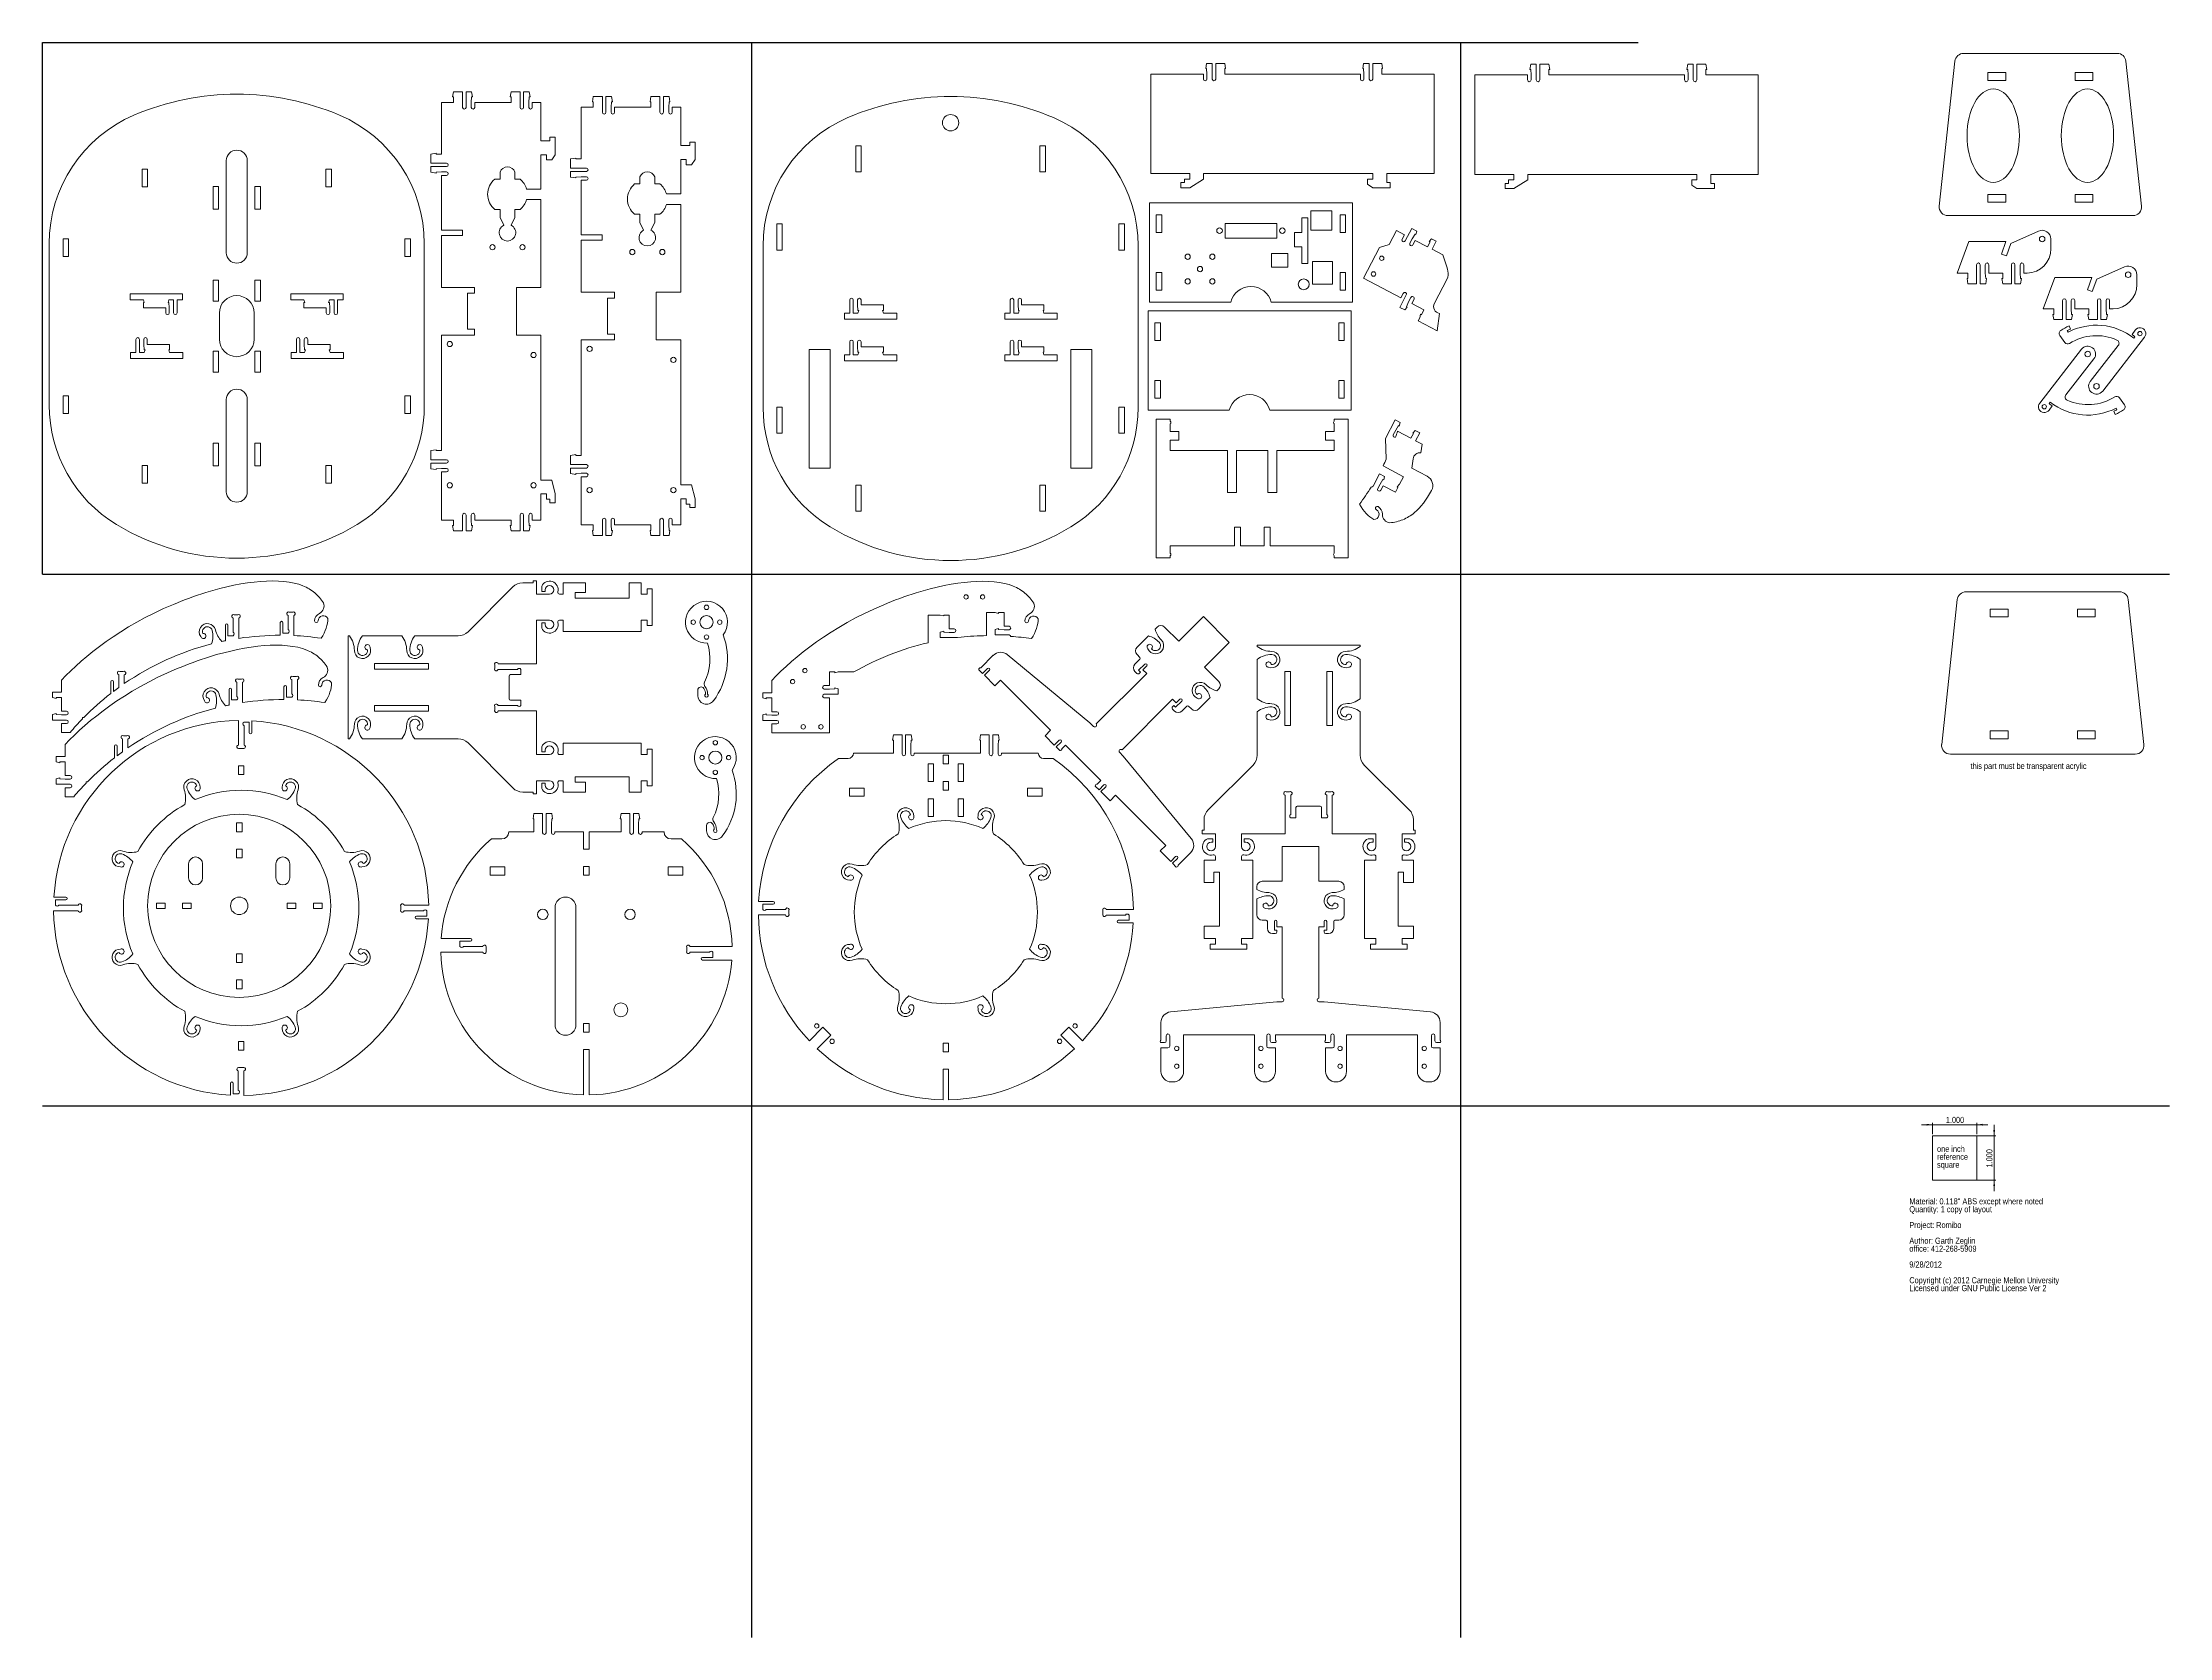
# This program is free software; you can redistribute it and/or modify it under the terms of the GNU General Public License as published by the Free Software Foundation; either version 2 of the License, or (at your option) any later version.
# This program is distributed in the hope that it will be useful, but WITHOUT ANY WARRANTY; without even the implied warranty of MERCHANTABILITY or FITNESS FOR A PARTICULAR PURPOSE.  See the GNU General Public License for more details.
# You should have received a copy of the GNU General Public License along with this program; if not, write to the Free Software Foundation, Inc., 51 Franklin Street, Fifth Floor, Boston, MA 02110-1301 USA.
# Model space of a CAD drawing. Header units: inches. Extents: x 0 to 48, y 0 to 36.
import ezdxf

# ---------------------------------------------------------------- set-up
doc = ezdxf.new("R2010")
doc.units = ezdxf.units.IN
doc.header["$MEASUREMENT"] = 0
doc.layers.add('CUTLINES', color=1, linetype='Continuous')
doc.layers.add('FORMAT', color=7, linetype='Continuous')
doc.styles.add('SLDTEXTSTYLE0', font='TXT', dxfattribs={"width": 0.75})
doc.dimstyles.new('SLDDIMSTYLE0', dxfattribs={"dimtxt": 0.137795, "dimasz": 0.13, "dimexe": 0, "dimexo": 0.0625, "dimgap": 0.034449, "dimtad": 1, "dimtoh": 1, "dimdec": 3, "dimrnd": 1e-09, "dimzin": 4, "dimdsep": 46, "dimlunit": 5, "dimtxsty": 'SLDTEXTSTYLE0', "dimsah": 1, "dimcen": 0.09, "dimadec": 0, "dimazin": 0, "dimtfac": 1, "dimtdec": 3, "dimtofl": 0, "dimtmove": 0, "dimatfit": 3, "dimfxl": 1, "dimfrac": 2, "dimtolj": 1, "dimtzin": 12, "dimarcsym": 0})

msp = doc.modelspace()

# ---------------------------------------------------------------- texts
at = {"layer": 'CUTLINES', "insert": (43.5111, 19.7402), "char_height": 0.137795, "attachment_point": 1, "style": 'SLDTEXTSTYLE0'}
msp.add_mtext('this part must be transparent acrylic', dxfattribs=at)

# ---------------------------------------------------------------- blocks, each defined once
blk = doc.blocks.new('*D4')
at = {"color": 7, "linetype": 'Continuous', "lineweight": 0}
for p, q in [((42.651, 11.574), (42.401, 11.574)), ((42.651, 11.362), (42.651, 11.613)), ((42.651, 11.574), (43.651, 11.574)), ((43.651, 11.362), (43.651, 11.613)), ((43.651, 11.574), (43.901, 11.574))]:
    blk.add_line(p, q, dxfattribs=at)
for points in [[(42.651, 11.574), (42.521, 11.594), (42.521, 11.554)], [(43.651, 11.574), (43.781, 11.554), (43.781, 11.594)]]:
    blk.add_solid(points, dxfattribs=at)
at = {"color": 7, "linetype": 'Continuous', "lineweight": 0, "insert": (42.954, 11.751), "char_height": 0.1378, "attachment_point": 1, "style": 'SLDTEXTSTYLE0'}
blk.add_mtext('1.000', dxfattribs=at)
blk = doc.blocks.new('*D5')
at = {"color": 7, "linetype": 'Continuous', "lineweight": 0}
for p, q in [((44.044, 11.322), (44.044, 11.572)), ((42.691, 11.322), (44.084, 11.322)), ((44.044, 11.322), (44.044, 10.322)), ((42.691, 10.322), (44.084, 10.322)), ((44.044, 10.322), (44.044, 10.072))]:
    blk.add_line(p, q, dxfattribs=at)
for points in [[(44.044, 11.322), (44.064, 11.452), (44.024, 11.452)], [(44.044, 10.322), (44.024, 10.192), (44.064, 10.192)]]:
    blk.add_solid(points, dxfattribs=at)
at = {"color": 7, "linetype": 'Continuous', "lineweight": 0, "insert": (43.867, 10.609), "char_height": 0.1378, "attachment_point": 1, "rotation": 90, "style": 'SLDTEXTSTYLE0'}
blk.add_mtext('1.000', dxfattribs=at)
blk = doc.blocks.new('SW_NOTE_3')
at = {"color": 0, "linetype": 'Continuous', "lineweight": 0, "char_height": 0.1378, "attachment_point": 1, "style": 'SLDTEXTSTYLE0'}
for s, insert in [('Quantity: 1 copy of layout', (0, -0.001)), ('Material: 0.118" ABS except where noted', (0, 0.178)), ('Project: Romibo', (0, -0.357)), ('Author: Garth Zeglin', (0, -0.713)), ('office: 412-268-5909', (0, -0.891)), ('9/28/2012', (0, -1.248)), ('Copyright (c) 2012 Carnegie Mellon University', (0, -1.604)), ('Licensed under GNU Public License Ver 2', (0, -1.782))]:
    blk.add_mtext(s, dxfattribs=dict(at, insert=insert))
blk = doc.blocks.new('SW_NOTE_4')
at = {"color": 0, "linetype": 'Continuous', "lineweight": 0, "char_height": 0.1378, "attachment_point": 1, "style": 'SLDTEXTSTYLE0'}
for s, insert in [('one inch', (0, 0.178)), ('reference', (0, -0.001)), ('square', (0, -0.179))]:
    blk.add_mtext(s, dxfattribs=dict(at, insert=insert))

# ---------------------------------------------------------------- dimensions: what is measured, and where the dimension line sits
at = {"color": 7, "linetype": 'Continuous', "lineweight": 0}
dim = msp.add_linear_dim(base=(43.6514, 11.5736), p1=(42.6514, 11.3222), p2=(43.6514, 11.3222), dimstyle='SLDDIMSTYLE0', dxfattribs=at)
dim.commit()
dim.dimension.update_dxf_attribs({"geometry": '*D4', "text_midpoint": (43.1828, 11.5736), "dimtype": 160})
dim = msp.add_linear_dim(base=(44.0444, 10.3222), p1=(42.6514, 11.3222), p2=(42.6514, 10.3222), angle=90, dimstyle='SLDDIMSTYLE0', dxfattribs=at)
dim.commit()
dim.dimension.update_dxf_attribs({"geometry": '*D5', "text_midpoint": (44.0444, 10.8379), "dimtype": 160})

# ---------------------------------------------------------------- linework, layer by layer
at = {"color": 7, "linetype": 'Continuous', "lineweight": 0}
for p, q in [((42.6514, 11.3222), (43.6514, 11.3222)), ((42.6514, 11.3222), (42.6514, 10.3222)), ((43.6514, 11.3222), (43.6514, 10.3222)), ((42.6514, 10.3222), (43.6514, 10.3222))]:
    msp.add_line(p, q, dxfattribs=at)
at = {"layer": 'CUTLINES', "linetype": 'Continuous', "lineweight": 0}
for p, q in [((26.2507, 35.4117), (26.2704, 35.5298)), ((26.2704, 35.5298), (26.3964, 35.5298)), ((26.3964, 35.5298), (26.3964, 35.1755)), ((26.4751, 35.1755), (26.4751, 35.5298)), ((26.4751, 35.5298), (26.6798, 35.5298)), ((26.6798, 35.5298), (26.6995, 35.4117)), ((29.794, 35.4117), (29.8137, 35.5298)), ((29.8137, 35.5298), (29.9397, 35.5298)), ((29.9397, 35.5298), (29.9397, 35.1755)), ((30.0184, 35.1755), (30.0184, 35.5298)), ((30.0184, 35.5298), (30.2231, 35.5298)), ((30.2231, 35.5298), (30.2428, 35.4117)), ((43.158, 35.5792), (42.8049, 32.3102)), ((46.8206, 35.7549), (43.3538, 35.7549)), ((47.3695, 32.3102), (47.0163, 35.5792)), ((25.0128, 35.2897), (25.0128, 33.0456)), ((26.1995, 35.2897), (25.0128, 35.2897)), ((26.1995, 35.1755), (26.1995, 35.2897)), ((26.2704, 35.4117), (26.2507, 35.4117)), ((26.2783, 35.2897), (26.2704, 35.4117)), ((26.2783, 35.2897), (26.2783, 35.1755)), ((26.6995, 35.4117), (26.6798, 35.4117)), ((26.6798, 35.4117), (26.6798, 35.2897)), ((29.7428, 35.2897), (26.6798, 35.2897)), ((29.7428, 35.1755), (29.7428, 35.2897)), ((29.8137, 35.4117), (29.794, 35.4117)), ((29.8216, 35.2897), (29.8137, 35.4117)), ((29.8216, 35.2897), (29.8216, 35.1755)), ((30.2428, 35.4117), (30.2231, 35.4117)), ((30.2231, 35.4117), (30.2231, 35.2897)), ((31.4073, 35.2897), (30.2231, 35.2897)), ((31.4073, 33.0456), (31.4073, 35.2897)), ((32.3269, 35.269), (32.3269, 33.0249)), ((33.5137, 35.269), (32.3269, 35.269)), ((33.5137, 35.1548), (33.5137, 35.269)), ((33.5648, 35.3911), (33.5845, 35.5092)), ((33.5845, 35.3911), (33.5648, 35.3911)), ((33.5845, 35.5092), (33.7105, 35.5092)), ((33.5924, 35.269), (33.5845, 35.3911)), ((33.5924, 35.269), (33.5924, 35.1548)), ((33.7105, 35.5092), (33.7105, 35.1548)), ((33.7893, 35.1548), (33.7893, 35.5092)), ((33.7893, 35.5092), (33.994, 35.5092)), ((33.994, 35.5092), (34.0137, 35.3911)), ((34.0137, 35.3911), (33.994, 35.3911)), ((33.994, 35.3911), (33.994, 35.269)), ((37.057, 35.269), (33.994, 35.269)), ((37.057, 35.1548), (37.057, 35.269)), ((37.1082, 35.3911), (37.1278, 35.5092)), ((37.1278, 35.3911), (37.1082, 35.3911)), ((37.1278, 35.5092), (37.2538, 35.5092)), ((37.1357, 35.269), (37.1278, 35.3911)), ((37.1357, 35.269), (37.1357, 35.1548)), ((37.2538, 35.5092), (37.2538, 35.1548)), ((37.3326, 35.1548), (37.3326, 35.5092)), ((37.3326, 35.5092), (37.5373, 35.5092)), ((37.5373, 35.5092), (37.557, 35.3911)), ((37.557, 35.3911), (37.5373, 35.3911)), ((37.5373, 35.3911), (37.5373, 35.269)), ((38.7215, 35.269), (37.5373, 35.269)), ((38.7215, 33.0249), (38.7215, 35.269)), ((44.3037, 35.3222), (43.9021, 35.3222)), ((43.9021, 35.3222), (43.9021, 35.1456)), ((43.9021, 35.1456), (44.3037, 35.1456)), ((44.3037, 35.1456), (44.3037, 35.3222)), ((46.2722, 35.3222), (45.8706, 35.3222)), ((45.8706, 35.3222), (45.8706, 35.1456)), ((45.8706, 35.1456), (46.2722, 35.1456)), ((46.2722, 35.1456), (46.2722, 35.3222)), ((9.0023, 34.6494), (9.0023, 33.4819)), ((9.2739, 34.6494), (9.0023, 34.6494)), ((9.2542, 34.7714), (9.2739, 34.8895)), ((9.2739, 34.7714), (9.2542, 34.7714)), ((9.2739, 34.8895), (9.4786, 34.8895)), ((9.2739, 34.6494), (9.2739, 34.7714)), ((9.4786, 34.8895), (9.4786, 34.5352)), ((9.5574, 34.5352), (9.5574, 34.8895)), ((9.5574, 34.8895), (9.6834, 34.8895)), ((9.6834, 34.7714), (9.6755, 34.6494)), ((9.6755, 34.5352), (9.6755, 34.6494)), ((9.6834, 34.8895), (9.703, 34.7714)), ((9.703, 34.7714), (9.6834, 34.7714)), ((9.7542, 34.6494), (9.7542, 34.5352)), ((10.5731, 34.6494), (9.7542, 34.6494)), ((10.5534, 34.7714), (10.5731, 34.8895)), ((10.5731, 34.7714), (10.5534, 34.7714)), ((10.5731, 34.8895), (10.7779, 34.8895)), ((10.5731, 34.6494), (10.5731, 34.7714)), ((10.7779, 34.8895), (10.7779, 34.5352)), ((10.8566, 34.8895), (10.9826, 34.8895)), ((10.8566, 34.5352), (10.8566, 34.8895)), ((10.9826, 34.7714), (10.9747, 34.6494)), ((10.9747, 34.5352), (10.9747, 34.6494)), ((10.9826, 34.8895), (11.0023, 34.7714)), ((11.0023, 34.7714), (10.9826, 34.7714)), ((11.0534, 34.6494), (11.0534, 34.5352)), ((11.2464, 34.6494), (11.0534, 34.6494)), ((11.2464, 33.7832), (11.2464, 34.6494)), ((12.4103, 34.6622), (12.43, 34.7803)), ((12.43, 34.6622), (12.4103, 34.6622)), ((12.43, 34.7803), (12.6347, 34.7803)), ((12.43, 34.5402), (12.43, 34.6622)), ((12.6347, 34.7803), (12.6347, 34.426)), ((12.7135, 34.426), (12.7135, 34.7803)), ((12.7135, 34.7803), (12.8395, 34.7803)), ((12.8395, 34.6622), (12.8316, 34.5402)), ((12.8395, 34.7803), (12.8591, 34.6622)), ((12.8591, 34.6622), (12.8395, 34.6622)), ((13.7095, 34.6622), (13.7292, 34.7803)), ((13.7292, 34.6622), (13.7095, 34.6622)), ((13.7292, 34.7803), (13.9339, 34.7803)), ((13.7292, 34.5402), (13.7292, 34.6622)), ((13.9339, 34.7803), (13.9339, 34.426)), ((14.0127, 34.7803), (14.1387, 34.7803)), ((14.0127, 34.426), (14.0127, 34.7803)), ((14.1387, 34.6622), (14.1308, 34.5402)), ((14.1387, 34.7803), (14.1584, 34.6622)), ((14.1584, 34.6622), (14.1387, 34.6622)), ((12.1584, 34.5402), (12.1584, 33.3727)), ((12.43, 34.5402), (12.1584, 34.5402)), ((12.8316, 34.426), (12.8316, 34.5402)), ((12.9103, 34.5402), (12.9103, 34.426)), ((13.7292, 34.5402), (12.9103, 34.5402)), ((14.1308, 34.426), (14.1308, 34.5402)), ((14.2095, 34.5402), (14.2095, 34.426)), ((14.4024, 34.5402), (14.2095, 34.5402)), ((14.4024, 33.674), (14.4024, 34.5402)), ((11.4511, 33.7832), (11.2464, 33.7832)), ((11.4511, 33.7832), (11.4511, 33.862)), ((11.4511, 33.862), (11.5692, 33.862)), ((11.5692, 33.862), (11.5692, 33.4683)), ((14.6072, 33.674), (14.4024, 33.674)), ((14.6072, 33.674), (14.6072, 33.7528)), ((14.6072, 33.7528), (14.7253, 33.7528)), ((14.7253, 33.7528), (14.7253, 33.3591)), ((18.4776, 33.6686), (18.3516, 33.6686)), ((18.3516, 33.6686), (18.3516, 33.078)), ((18.4776, 33.078), (18.4776, 33.6686)), ((22.5083, 33.6686), (22.5083, 33.078)), ((22.6343, 33.6686), (22.5083, 33.6686)), ((22.6343, 33.078), (22.6343, 33.6686)), ((2.3722, 33.1435), (2.2462, 33.1435)), ((2.2462, 33.1435), (2.2462, 32.7458)), ((2.3722, 32.7458), (2.3722, 33.1435)), ((4.1474, 33.335), (4.1474, 31.2561)), ((4.6198, 31.2561), (4.6198, 33.335)), ((6.521, 33.1435), (6.395, 33.1435)), ((6.395, 33.1435), (6.395, 32.7458)), ((6.521, 32.7458), (6.521, 33.1435)), ((8.7621, 33.4819), (8.8802, 33.5016)), ((8.7621, 33.2772), (8.7621, 33.4819)), ((9.1164, 33.2772), (8.7621, 33.2772)), ((8.7621, 33.0724), (8.7621, 33.1984)), ((8.7621, 33.1984), (9.1164, 33.1984)), ((8.8802, 33.5016), (8.8802, 33.4819)), ((8.8802, 33.4819), (9.0023, 33.4819)), ((11.2464, 33.4683), (11.3723, 33.4683)), ((11.2464, 32.6928), (11.2464, 33.4683)), ((11.3723, 33.4683), (11.3723, 33.3502)), ((11.3723, 33.3502), (11.4904, 33.3502)), ((11.5692, 33.4683), (11.4904, 33.3502)), ((11.9182, 33.3727), (12.0363, 33.3924)), ((11.9182, 33.168), (11.9182, 33.3727)), ((12.2725, 33.168), (11.9182, 33.168)), ((12.0363, 33.3924), (12.0363, 33.3727)), ((12.0363, 33.3727), (12.1584, 33.3727)), ((14.4024, 33.3591), (14.5284, 33.3591)), ((14.4024, 32.5835), (14.4024, 33.3591)), ((14.5284, 33.3591), (14.5284, 33.241)), ((14.5284, 33.241), (14.6465, 33.241)), ((14.7253, 33.3591), (14.6465, 33.241)), ((2.2462, 32.7458), (2.3722, 32.7458)), ((3.9741, 32.7478), (3.8482, 32.7478)), ((3.8482, 32.7478), (3.8482, 32.236)), ((3.9741, 32.236), (3.9741, 32.7478)), ((4.919, 32.7478), (4.793, 32.7478)), ((4.793, 32.7478), (4.793, 32.236)), ((4.919, 32.236), (4.919, 32.7478)), ((6.395, 32.7458), (6.521, 32.7458)), ((8.8802, 33.0527), (8.7621, 33.0724)), ((9.0023, 33.0803), (8.8802, 33.0724)), ((8.8802, 33.0724), (8.8802, 33.0527)), ((9.0023, 33.0803), (9.1164, 33.0803)), ((9.0023, 33.0016), (9.0023, 31.7653)), ((9.1164, 33.0016), (9.0023, 33.0016)), ((10.3246, 32.9172), (10.2065, 32.9172)), ((10.3246, 33.0746), (10.3246, 32.9172)), ((10.6602, 32.9172), (10.6602, 33.0746)), ((10.7783, 32.9172), (10.6602, 32.9172)), ((11.2464, 32.6928), (10.9233, 32.6928)), ((11.9182, 32.9632), (11.9182, 33.0892)), ((11.9182, 33.0892), (12.2725, 33.0892)), ((12.0363, 32.9435), (11.9182, 32.9632)), ((12.1584, 32.9711), (12.0363, 32.9632)), ((12.0363, 32.9632), (12.0363, 32.9435)), ((12.1584, 32.9711), (12.2725, 32.9711)), ((12.1584, 32.8924), (12.1584, 31.6561)), ((12.2725, 32.8924), (12.1584, 32.8924)), ((13.4807, 32.808), (13.3626, 32.808)), ((13.4807, 32.9654), (13.4807, 32.808)), ((13.8163, 32.808), (13.8163, 32.9654)), ((13.9344, 32.808), (13.8163, 32.808)), ((18.3516, 33.078), (18.4776, 33.078)), ((22.5083, 33.078), (22.6343, 33.078)), ((25.0128, 33.0456), (25.8885, 33.0456)), ((25.6916, 32.7228), (25.6916, 32.8409)), ((25.6916, 32.8409), (25.7704, 32.8409)), ((25.8885, 32.7228), (25.6916, 32.7228)), ((25.7704, 32.8409), (25.7704, 32.9196)), ((25.7704, 32.9196), (25.8885, 32.9196)), ((25.8885, 32.9196), (25.8885, 33.0456)), ((26.2034, 32.9196), (25.8885, 32.7228)), ((26.2034, 33.0456), (26.2034, 32.9196)), ((26.2034, 33.0456), (30.0223, 33.0456)), ((29.9042, 32.8015), (29.9042, 32.9196)), ((29.9042, 32.9196), (30.0223, 32.9196)), ((30.0223, 32.7228), (29.9042, 32.8015)), ((30.0223, 32.9196), (30.0223, 33.0456)), ((30.416, 32.7228), (30.0223, 32.7228)), ((30.3373, 33.0456), (31.4073, 33.0456)), ((30.3373, 33.0456), (30.3373, 32.8409)), ((30.3373, 32.8409), (30.416, 32.8409)), ((30.416, 32.8409), (30.416, 32.7228)), ((32.3269, 33.0249), (33.2026, 33.0249)), ((33.0058, 32.7021), (33.0058, 32.8202)), ((33.0058, 32.8202), (33.0845, 32.8202)), ((33.2026, 32.7021), (33.0058, 32.7021)), ((33.0845, 32.8202), (33.0845, 32.8989)), ((33.0845, 32.8989), (33.2026, 32.8989)), ((33.2026, 32.8989), (33.2026, 33.0249)), ((33.5176, 32.8989), (33.2026, 32.7021)), ((33.5176, 33.0249), (33.5176, 32.8989)), ((33.5176, 33.0249), (37.3365, 33.0249)), ((37.2184, 32.7808), (37.2184, 32.8989)), ((37.2184, 32.8989), (37.3365, 32.8989)), ((37.3365, 32.7021), (37.2184, 32.7808)), ((37.3365, 32.8989), (37.3365, 33.0249)), ((37.7302, 32.7021), (37.3365, 32.7021)), ((37.6515, 33.0249), (38.7215, 33.0249)), ((37.6515, 33.0249), (37.6515, 32.8202)), ((37.6515, 32.8202), (37.7302, 32.8202)), ((37.7302, 32.8202), (37.7302, 32.7021)), ((3.8482, 32.236), (3.9741, 32.236)), ((4.793, 32.236), (4.919, 32.236)), ((10.2065, 32.2321), (10.3246, 32.2321)), ((10.3246, 32.2321), (10.3246, 32.0471)), ((10.6602, 32.0471), (10.6602, 32.2321)), ((10.6602, 32.2321), (10.7783, 32.2321)), ((10.9233, 32.4565), (11.2464, 32.4565)), ((11.2464, 30.474), (11.2464, 32.4565)), ((14.4024, 32.5835), (14.0794, 32.5835)), ((14.0794, 32.3473), (14.4024, 32.3473)), ((14.4024, 30.3648), (14.4024, 32.3473)), ((29.562, 32.383), (24.9801, 32.383)), ((24.9801, 32.383), (24.9801, 30.1389)), ((28.6239, 32.2011), (28.6239, 31.768)), ((29.0964, 32.2011), (28.6239, 32.2011)), ((29.0964, 31.768), (29.0964, 32.2011)), ((29.562, 30.1389), (29.562, 32.383)), ((44.3037, 32.5725), (43.9021, 32.5725)), ((43.9021, 32.5725), (43.9021, 32.396)), ((43.9021, 32.396), (44.3037, 32.396)), ((44.3037, 32.396), (44.3037, 32.5725)), ((46.2722, 32.5725), (45.8706, 32.5725)), ((45.8706, 32.5725), (45.8706, 32.396)), ((45.8706, 32.396), (46.2722, 32.396)), ((46.2722, 32.396), (46.2722, 32.5725)), ((9.0023, 31.7653), (9.4747, 31.7653)), ((9.4747, 31.7653), (9.4747, 31.6472)), ((10.3246, 32.0471), (10.4098, 31.8741)), ((10.575, 31.8741), (10.6602, 32.0471)), ((13.3626, 32.1229), (13.4807, 32.1229)), ((13.4807, 32.1229), (13.4807, 31.9379)), ((13.4807, 31.9379), (13.5659, 31.7649)), ((13.7311, 31.7649), (13.8163, 31.9379)), ((13.8163, 31.9379), (13.8163, 32.1229)), ((13.8163, 32.1229), (13.9344, 32.1229)), ((16.6937, 31.9066), (16.5677, 31.9066)), ((16.5677, 31.9066), (16.5677, 31.3161)), ((16.6937, 31.3161), (16.6937, 31.9066)), ((24.2921, 31.9066), (24.2921, 31.3161)), ((24.4181, 31.9066), (24.2921, 31.9066)), ((24.4181, 31.3161), (24.4181, 31.9066)), ((25.2597, 32.1094), (25.1337, 32.1094)), ((25.1337, 32.1094), (25.1337, 31.7117)), ((25.1337, 31.7117), (25.2597, 31.7117)), ((25.2597, 31.7117), (25.2597, 32.1094)), ((27.8518, 31.9184), (26.6904, 31.9184)), ((26.6904, 31.9184), (26.6904, 31.5877)), ((27.8518, 31.5877), (27.8518, 31.9184)), ((28.4172, 31.7119), (28.2519, 31.7119)), ((28.2519, 31.7119), (28.2519, 31.3851)), ((28.555, 32.0466), (28.4172, 32.0466)), ((28.4172, 32.0466), (28.4172, 31.7119)), ((28.555, 31.0111), (28.555, 32.0466)), ((28.6239, 31.768), (29.0964, 31.768)), ((29.4085, 32.1094), (29.2825, 32.1094)), ((29.2825, 32.1094), (29.2825, 31.7117)), ((29.2825, 31.7117), (29.4085, 31.7117)), ((29.4085, 31.7117), (29.4085, 32.1094)), ((30.3918, 31.4384), (30.5581, 31.7561)), ((30.5581, 31.7561), (30.7367, 31.6625)), ((30.7535, 31.5249), (30.8996, 31.8039)), ((30.8996, 31.8039), (31.0112, 31.7454)), ((31.0112, 31.7454), (30.9921, 31.6665)), ((47.1738, 32.0922), (43.0006, 32.0922)), ((45.0477, 31.7454), (44.4213, 31.4663)), ((0.1513, 31.4632), (0.1513, 27.8145)), ((0.5883, 31.5687), (0.4623, 31.5687)), ((0.4623, 31.5687), (0.4623, 31.171)), ((0.5883, 31.171), (0.5883, 31.5687)), ((8.3048, 31.5687), (8.1789, 31.5687)), ((8.1789, 31.5687), (8.1789, 31.171)), ((8.3048, 31.171), (8.3048, 31.5687)), ((8.6159, 27.8145), (8.6159, 31.4632)), ((9.0023, 31.6472), (9.0023, 30.474)), ((9.4747, 31.6472), (9.0023, 31.6472)), ((12.1584, 31.6561), (12.6308, 31.6561)), ((12.1584, 31.538), (12.1584, 30.3648)), ((12.6308, 31.538), (12.1584, 31.538)), ((12.6308, 31.6561), (12.6308, 31.538)), ((16.2606, 31.4094), (16.2606, 27.7607)), ((16.5677, 31.3161), (16.6937, 31.3161)), ((24.2921, 31.3161), (24.4181, 31.3161)), ((24.7252, 27.7607), (24.7252, 31.4094)), ((26.6904, 31.5877), (27.8518, 31.5877)), ((28.1053, 31.2412), (27.7313, 31.2412)), ((27.7313, 31.2412), (27.7313, 30.9263)), ((28.1053, 30.9263), (28.1053, 31.2412)), ((28.2519, 31.3851), (28.4172, 31.3851)), ((28.4172, 31.3851), (28.4172, 31.0111)), ((29.8112, 30.6791), (30.1731, 31.3701)), ((30.1731, 31.3701), (30.3918, 31.4384)), ((30.6837, 31.5614), (30.7367, 31.6625)), ((30.8581, 31.4701), (30.9111, 31.5712)), ((30.9747, 31.6757), (30.9111, 31.5712)), ((30.9808, 31.5347), (30.9278, 31.4335)), ((30.9921, 31.6665), (30.9747, 31.6757)), ((30.9808, 31.5347), (31.2563, 31.3904)), ((31.2563, 31.3904), (31.313, 31.4985)), ((31.2955, 31.5076), (31.3495, 31.5682)), ((31.313, 31.4985), (31.2955, 31.5076)), ((31.3495, 31.5682), (31.4541, 31.5134)), ((31.4541, 31.5134), (31.361, 31.3356)), ((31.361, 31.3356), (31.6044, 31.2081)), ((43.4724, 31.5067), (43.2125, 30.7927)), ((44.3103, 31.5067), (43.4724, 31.5067)), ((44.2085, 31.2268), (44.3103, 31.5067)), ((44.3194, 31.1864), (44.2085, 31.2268)), ((44.4213, 31.4663), (44.3194, 31.1864)), ((45.3246, 31.3439), (45.3246, 31.5655)), ((0.4623, 31.171), (0.5883, 31.171)), ((8.1789, 31.171), (8.3048, 31.171)), ((25.2597, 30.8101), (25.1337, 30.8101)), ((25.1337, 30.8101), (25.1337, 30.4125)), ((25.2597, 30.4125), (25.2597, 30.8101)), ((27.7313, 30.9263), (28.1053, 30.9263)), ((28.4172, 31.0111), (28.555, 31.0111)), ((29.1152, 31.0541), (28.6624, 31.0541)), ((28.6624, 31.0541), (28.6624, 30.5423)), ((29.1152, 30.5423), (29.1152, 31.0541)), ((29.4085, 30.8101), (29.2825, 30.8101)), ((29.2825, 30.8101), (29.2825, 30.4125)), ((29.4085, 30.4125), (29.4085, 30.8101)), ((43.2125, 30.7927), (43.4506, 30.7927)), ((43.4506, 30.7927), (43.4506, 30.6707)), ((43.6475, 30.5526), (43.6475, 30.9857)), ((43.7262, 30.9857), (43.7262, 30.5526)), ((43.8443, 30.9857), (43.8443, 30.7927)), ((43.8522, 30.6707), (43.8443, 30.7927)), ((43.923, 30.7927), (43.923, 30.9857)), ((43.923, 30.7927), (44.238, 30.7927)), ((44.238, 30.7927), (44.238, 30.6707)), ((44.4349, 30.5526), (44.4349, 30.9857)), ((44.5136, 30.9857), (44.5136, 30.5526)), ((44.6317, 30.9857), (44.6317, 30.7927)), ((44.6396, 30.6707), (44.6317, 30.7927)), ((44.7104, 30.7927), (44.7104, 30.9857)), ((44.7104, 30.7927), (44.7892, 30.7927)), ((44.7892, 30.7927), (44.7892, 30.793)), ((46.9872, 30.9387), (46.3608, 30.6597)), ((47.2641, 30.5373), (47.2641, 30.7589)), ((3.1592, 30.3305), (1.9781, 30.3305)), ((1.9781, 30.3305), (1.9781, 30.1927)), ((3.1592, 30.1927), (3.1592, 30.3305)), ((3.9741, 30.636), (3.8482, 30.636)), ((3.8482, 30.636), (3.8482, 30.1636)), ((3.9741, 30.1636), (3.9741, 30.636)), ((4.919, 30.636), (4.793, 30.636)), ((4.793, 30.636), (4.793, 30.1636)), ((4.919, 30.1636), (4.919, 30.636)), ((6.7812, 30.3305), (5.6001, 30.3305)), ((5.6001, 30.3305), (5.6001, 30.1927)), ((6.7812, 30.1927), (6.7812, 30.3305)), ((9.0023, 30.474), (9.7503, 30.474)), ((9.5928, 30.3402), (9.5928, 29.5291)), ((9.7503, 30.3402), (9.5928, 30.3402)), ((9.7503, 30.474), (9.7503, 30.3402)), ((10.6952, 30.474), (11.2464, 30.474)), ((10.6952, 29.3953), (10.6952, 30.474)), ((12.1584, 30.3648), (12.9064, 30.3648)), ((12.9064, 30.3648), (12.9064, 30.2309)), ((13.8513, 30.3648), (14.4024, 30.3648)), ((13.8513, 29.2861), (13.8513, 30.3648)), ((25.1337, 30.4125), (25.2597, 30.4125)), ((28.6624, 30.5423), (29.1152, 30.5423)), ((29.2825, 30.4125), (29.4085, 30.4125)), ((30.655, 30.2372), (29.8112, 30.6791)), ((30.7777, 30.3018), (30.6316, 30.0228)), ((30.708, 30.3383), (30.655, 30.2372)), ((30.8824, 30.247), (30.8294, 30.1458)), ((31.6991, 30.666), (31.4106, 30.115)), ((43.4309, 30.6707), (43.4506, 30.5526)), ((43.4506, 30.6707), (43.4309, 30.6707)), ((43.4506, 30.5526), (43.6475, 30.5526)), ((43.7262, 30.5526), (43.8522, 30.5526)), ((43.8719, 30.6707), (43.8522, 30.6707)), ((43.8522, 30.5526), (43.8719, 30.6707)), ((44.2183, 30.6707), (44.238, 30.5526)), ((44.238, 30.6707), (44.2183, 30.6707)), ((44.238, 30.5526), (44.4349, 30.5526)), ((44.5136, 30.5526), (44.6396, 30.5526)), ((44.6593, 30.6707), (44.6396, 30.6707)), ((44.6396, 30.5526), (44.6593, 30.6707)), ((45.4119, 30.7001), (45.152, 29.9861)), ((46.2498, 30.7001), (45.4119, 30.7001)), ((46.148, 30.4202), (46.2498, 30.7001)), ((46.2589, 30.3798), (46.148, 30.4202)), ((46.3608, 30.6597), (46.2589, 30.3798)), ((1.9781, 30.1927), (2.2773, 30.1927)), ((2.2773, 30.1927), (2.297, 30.1336)), ((2.297, 30.1336), (2.2773, 30.1336)), ((2.2773, 30.1336), (2.2773, 30.0116)), ((2.2773, 30.0116), (2.7812, 30.0116)), ((2.7812, 30.0116), (2.7812, 29.8974)), ((2.8324, 30.1336), (2.8521, 30.1927)), ((2.8521, 30.1336), (2.8324, 30.1336)), ((2.8521, 30.1927), (2.9584, 30.1927)), ((2.86, 30.0116), (2.8521, 30.1336)), ((2.86, 29.8974), (2.86, 30.0116)), ((2.9584, 30.1927), (2.9584, 29.8974)), ((3.0371, 29.8974), (3.0371, 30.1927)), ((3.0371, 30.1927), (3.1592, 30.1927)), ((3.8482, 30.1636), (3.9741, 30.1636)), ((3.9899, 29.8935), (3.9899, 29.3029)), ((4.7773, 29.3029), (4.7773, 29.8935)), ((4.793, 30.1636), (4.919, 30.1636)), ((5.6001, 30.1927), (5.8993, 30.1927)), ((5.8993, 30.1927), (5.919, 30.1336)), ((5.919, 30.1336), (5.8993, 30.1336)), ((5.8993, 30.1336), (5.8993, 30.0116)), ((5.8993, 30.0116), (6.4033, 30.0116)), ((6.4033, 30.0116), (6.4033, 29.8974)), ((6.4544, 30.1336), (6.4741, 30.1927)), ((6.4741, 30.1336), (6.4544, 30.1336)), ((6.4741, 30.1927), (6.5804, 30.1927)), ((6.482, 30.0116), (6.4741, 30.1336)), ((6.482, 29.8974), (6.482, 30.0116)), ((6.5804, 30.1927), (6.5804, 29.8974)), ((6.6592, 29.8974), (6.6592, 30.1927)), ((6.6592, 30.1927), (6.7812, 30.1927)), ((12.7489, 30.2309), (12.7489, 29.4199)), ((12.9064, 30.2309), (12.7489, 30.2309)), ((18.2173, 29.8948), (18.0953, 29.8948)), ((18.0953, 29.8948), (18.0953, 29.757)), ((18.2173, 30.1901), (18.2173, 29.8948)), ((18.2961, 29.8948), (18.2961, 30.1901)), ((18.4024, 29.8948), (18.2961, 29.8948)), ((18.3945, 30.1901), (18.3945, 30.0759)), ((18.3945, 30.0759), (18.4024, 29.9539)), ((18.4024, 29.9539), (18.422, 29.9539)), ((18.422, 29.9539), (18.4024, 29.8948)), ((18.4732, 30.0759), (18.4732, 30.1901)), ((18.9772, 30.0759), (18.4732, 30.0759)), ((18.9772, 29.8948), (18.9575, 29.9539)), ((18.9575, 29.9539), (18.9772, 29.9539)), ((18.9772, 29.9539), (18.9772, 30.0759)), ((19.2764, 29.8948), (18.9772, 29.8948)), ((19.2764, 29.757), (19.2764, 29.8948)), ((21.8394, 29.8948), (21.7173, 29.8948)), ((21.7173, 29.8948), (21.7173, 29.757)), ((21.8394, 30.1901), (21.8394, 29.8948)), ((21.9181, 29.8948), (21.9181, 30.1901)), ((22.0244, 29.8948), (21.9181, 29.8948)), ((22.0165, 30.1901), (22.0165, 30.0759)), ((22.0165, 30.0759), (22.0244, 29.9539)), ((22.0244, 29.9539), (22.0441, 29.9539)), ((22.0441, 29.9539), (22.0244, 29.8948)), ((22.0953, 30.0759), (22.0953, 30.1901)), ((22.5992, 30.0759), (22.0953, 30.0759)), ((22.5992, 29.8948), (22.5795, 29.9539)), ((22.5795, 29.9539), (22.5992, 29.9539)), ((22.5992, 29.9539), (22.5992, 30.0759)), ((22.8984, 29.8948), (22.5992, 29.8948)), ((22.8984, 29.757), (22.8984, 29.8948)), ((29.5304, 29.9438), (24.9485, 29.9438)), ((24.9485, 29.9438), (24.9485, 27.6997)), ((24.9801, 30.1389), (26.8136, 30.1389)), ((27.7285, 30.1389), (29.562, 30.1389)), ((29.5304, 27.6997), (29.5304, 29.9438)), ((30.6316, 30.0228), (30.7432, 29.9643)), ((30.7432, 29.9643), (30.7972, 30.0249)), ((30.7797, 30.0341), (30.8294, 30.1458)), ((30.7972, 30.0249), (30.7797, 30.0341)), ((30.8992, 30.1093), (30.9521, 30.2104)), ((31.1747, 29.965), (30.8992, 30.1093)), ((31.0815, 29.7871), (31.0468, 29.7209)), ((31.1006, 29.866), (31.0815, 29.7871)), ((31.118, 29.8569), (31.1006, 29.866)), ((31.1747, 29.965), (31.118, 29.8569)), ((31.5291, 29.8859), (31.4767, 29.4957)), ((45.152, 29.9861), (45.3901, 29.9861)), ((45.3704, 29.8641), (45.3901, 29.746)), ((45.3901, 29.8641), (45.3704, 29.8641)), ((45.3901, 29.9861), (45.3901, 29.8641)), ((45.587, 29.746), (45.587, 30.179)), ((45.6657, 30.179), (45.6657, 29.746)), ((45.7838, 30.179), (45.7838, 29.9861)), ((45.7917, 29.8641), (45.7838, 29.9861)), ((45.8114, 29.8641), (45.7917, 29.8641)), ((45.7917, 29.746), (45.8114, 29.8641)), ((45.8626, 29.9861), (45.8626, 30.179)), ((45.8626, 29.9861), (46.1775, 29.9861)), ((46.1578, 29.8641), (46.1775, 29.746)), ((46.1775, 29.8641), (46.1578, 29.8641)), ((46.1775, 29.9861), (46.1775, 29.8641)), ((46.3744, 29.746), (46.3744, 30.179)), ((46.4531, 30.179), (46.4531, 29.746)), ((46.5712, 30.179), (46.5712, 29.9861)), ((46.5791, 29.8641), (46.5712, 29.9861)), ((46.5988, 29.8641), (46.5791, 29.8641)), ((46.5791, 29.746), (46.5988, 29.8641)), ((46.65, 29.9861), (46.65, 30.179)), ((46.65, 29.9861), (46.7287, 29.9861)), ((46.7287, 29.9861), (46.7287, 29.9864)), ((2.108, 29.299), (2.108, 29.0037)), ((2.1867, 29.0037), (2.1867, 29.299)), ((2.2852, 29.299), (2.2852, 29.1848)), ((2.3639, 29.1848), (2.3639, 29.299)), ((5.73, 29.299), (5.73, 29.0037)), ((5.8088, 29.0037), (5.8088, 29.299)), ((5.9072, 29.299), (5.9072, 29.1848)), ((5.9859, 29.1848), (5.9859, 29.299)), ((9.0023, 29.3953), (9.0023, 26.789)), ((9.7503, 29.3953), (9.0023, 29.3953)), ((9.5928, 29.5291), (9.7503, 29.5291)), ((9.7503, 29.5291), (9.7503, 29.3953)), ((11.2464, 29.3953), (10.6952, 29.3953)), ((11.2464, 26.1254), (11.2464, 29.3953)), ((12.1584, 29.2861), (12.1584, 26.6798)), ((12.9064, 29.2861), (12.1584, 29.2861)), ((12.7489, 29.4199), (12.9064, 29.4199)), ((12.9064, 29.4199), (12.9064, 29.2861)), ((14.4024, 29.2861), (13.8513, 29.2861)), ((14.4024, 26.0162), (14.4024, 29.2861)), ((18.0953, 29.757), (19.2764, 29.757)), ((21.7173, 29.757), (22.8984, 29.757)), ((25.228, 29.6701), (25.1021, 29.6701)), ((25.1021, 29.6701), (25.1021, 29.2725)), ((25.228, 29.2725), (25.228, 29.6701)), ((29.3769, 29.6701), (29.2509, 29.6701)), ((29.2509, 29.6701), (29.2509, 29.2725)), ((29.3769, 29.2725), (29.3769, 29.6701)), ((31.4767, 29.4957), (31.0468, 29.7209)), ((45.3901, 29.746), (45.587, 29.746)), ((45.5238, 29.388), (45.6393, 29.2282)), ((45.6657, 29.746), (45.7917, 29.746)), ((45.7134, 29.4617), (45.6951, 29.4966)), ((45.7658, 29.5312), (45.7332, 29.6029)), ((46.1775, 29.746), (46.3744, 29.746)), ((46.4531, 29.746), (46.5791, 29.746)), ((46.493, 28.1326), (47.4375, 29.3494)), ((47.2257, 29.5046), (47.1586, 29.4074)), ((47.2221, 29.3609), (47.198, 29.3298)), ((2.108, 29.0037), (1.9859, 29.0037)), ((1.9859, 29.0037), (1.9859, 28.8659)), ((1.9859, 28.8659), (3.167, 28.8659)), ((2.293, 29.0037), (2.1867, 29.0037)), ((2.2852, 29.1848), (2.293, 29.0628)), ((2.293, 29.0628), (2.3127, 29.0628)), ((2.3127, 29.0628), (2.293, 29.0037)), ((2.8678, 29.1848), (2.3639, 29.1848)), ((2.8678, 29.0037), (2.8482, 29.0628)), ((2.8482, 29.0628), (2.8678, 29.0628)), ((2.8678, 29.0628), (2.8678, 29.1848)), ((3.167, 29.0037), (2.8678, 29.0037)), ((3.167, 28.8659), (3.167, 29.0037)), ((3.9741, 29.0328), (3.8482, 29.0328)), ((3.8482, 29.0328), (3.8482, 28.5604)), ((3.9741, 28.5604), (3.9741, 29.0328)), ((4.919, 29.0328), (4.793, 29.0328)), ((4.793, 29.0328), (4.793, 28.5604)), ((4.919, 28.5604), (4.919, 29.0328)), ((5.73, 29.0037), (5.608, 29.0037)), ((5.608, 29.0037), (5.608, 28.8659)), ((5.608, 28.8659), (6.7891, 28.8659)), ((5.9151, 29.0037), (5.8088, 29.0037)), ((5.9072, 29.1848), (5.9151, 29.0628)), ((5.9151, 29.0628), (5.9348, 29.0628)), ((5.9348, 29.0628), (5.9151, 29.0037)), ((6.4899, 29.1848), (5.9859, 29.1848)), ((6.4899, 29.0037), (6.4702, 29.0628)), ((6.4702, 29.0628), (6.4899, 29.0628)), ((6.4899, 29.0628), (6.4899, 29.1848)), ((6.7891, 29.0037), (6.4899, 29.0037)), ((6.7891, 28.8659), (6.7891, 29.0037)), ((17.7764, 29.072), (17.3039, 29.072)), ((17.3039, 29.072), (17.3039, 26.3948)), ((17.7764, 26.3948), (17.7764, 29.072)), ((18.2173, 28.9499), (18.0953, 28.9499)), ((18.0953, 28.9499), (18.0953, 28.8121)), ((18.0953, 28.8121), (19.2764, 28.8121)), ((18.2173, 29.2452), (18.2173, 28.9499)), ((18.2961, 28.9499), (18.2961, 29.2452)), ((18.4024, 28.9499), (18.2961, 28.9499)), ((18.3945, 29.2452), (18.3945, 29.131)), ((18.3945, 29.131), (18.4024, 29.009)), ((18.4024, 29.009), (18.422, 29.009)), ((18.422, 29.009), (18.4024, 28.9499)), ((18.4732, 29.131), (18.4732, 29.2452)), ((18.9772, 29.131), (18.4732, 29.131)), ((18.9772, 28.9499), (18.9575, 29.009)), ((18.9575, 29.009), (18.9772, 29.009)), ((18.9772, 29.009), (18.9772, 29.131)), ((19.2764, 28.9499), (18.9772, 28.9499)), ((19.2764, 28.8121), (19.2764, 28.9499)), ((21.8394, 28.9499), (21.7173, 28.9499)), ((21.7173, 28.9499), (21.7173, 28.8121)), ((21.7173, 28.8121), (22.8984, 28.8121)), ((21.8394, 29.2452), (21.8394, 28.9499)), ((21.9181, 28.9499), (21.9181, 29.2452)), ((22.0244, 28.9499), (21.9181, 28.9499)), ((22.0165, 29.2452), (22.0165, 29.131)), ((22.0165, 29.131), (22.0244, 29.009)), ((22.0244, 29.009), (22.0441, 29.009)), ((22.0441, 29.009), (22.0244, 28.9499)), ((22.0953, 29.131), (22.0953, 29.2452)), ((22.5992, 29.131), (22.0953, 29.131)), ((22.5992, 28.9499), (22.5795, 29.009)), ((22.5795, 29.009), (22.5992, 29.009)), ((22.5992, 29.009), (22.5992, 29.131)), ((22.8984, 28.9499), (22.5992, 28.9499)), ((22.8984, 28.8121), (22.8984, 28.9499)), ((23.6819, 29.072), (23.2094, 29.072)), ((23.2094, 29.072), (23.2094, 26.3948)), ((23.6819, 26.3948), (23.6819, 29.072)), ((25.1021, 29.2725), (25.228, 29.2725)), ((29.2509, 29.2725), (29.3769, 29.2725)), ((46.0163, 29.0773), (45.0718, 27.8605)), ((45.6636, 28.045), (46.2962, 28.86)), ((46.8457, 29.1649), (46.2131, 28.3499)), ((3.8482, 28.5604), (3.9741, 28.5604)), ((4.793, 28.5604), (4.919, 28.5604)), ((25.228, 28.3709), (25.1021, 28.3709)), ((25.1021, 28.3709), (25.1021, 27.9733)), ((25.228, 27.9733), (25.228, 28.3709)), ((29.3769, 28.3709), (29.2509, 28.3709)), ((29.2509, 28.3709), (29.2509, 27.9733)), ((29.3769, 27.9733), (29.3769, 28.3709)), ((0.5883, 28.0254), (0.4623, 28.0254)), ((0.4623, 28.0254), (0.4623, 27.6277)), ((0.5883, 27.6277), (0.5883, 28.0254)), ((4.1474, 27.9403), (4.1474, 25.8615)), ((4.6198, 25.8615), (4.6198, 27.9403)), ((8.3048, 28.0254), (8.1789, 28.0254)), ((8.1789, 28.0254), (8.1789, 27.6277)), ((8.3048, 27.6277), (8.3048, 28.0254)), ((25.1021, 27.9733), (25.228, 27.9733)), ((29.2509, 27.9733), (29.3769, 27.9733)), ((45.2872, 27.849), (45.3113, 27.8801)), ((46.9855, 27.8219), (46.87, 27.9817)), ((0.4623, 27.6277), (0.5883, 27.6277)), ((8.1789, 27.6277), (8.3048, 27.6277)), ((16.6937, 27.7727), (16.5677, 27.7727)), ((16.5677, 27.7727), (16.5677, 27.1822)), ((16.6937, 27.1822), (16.6937, 27.7727)), ((24.4181, 27.7727), (24.2921, 27.7727)), ((24.2921, 27.7727), (24.2921, 27.1822)), ((24.4181, 27.1822), (24.4181, 27.7727)), ((24.9485, 27.6997), (26.782, 27.6997)), ((25.1343, 27.4953), (25.1343, 24.3697)), ((25.4492, 27.4953), (25.1343, 27.4953)), ((25.4492, 27.4953), (25.4492, 27.4507)), ((25.4492, 27.3916), (25.4492, 27.223)), ((27.6969, 27.6997), (29.5304, 27.6997)), ((29.15, 27.4507), (29.15, 27.4953)), ((29.465, 27.4953), (29.15, 27.4953)), ((29.15, 27.223), (29.15, 27.3916)), ((29.465, 27.4953), (29.465, 24.3697)), ((30.3066, 27.0629), (30.5258, 27.4814)), ((30.5258, 27.4814), (30.6374, 27.4229)), ((30.6374, 27.4229), (30.6183, 27.3441)), ((45.2836, 27.7053), (45.3507, 27.8025)), ((46.7435, 27.6787), (46.7761, 27.607)), ((46.796, 27.7482), (46.8142, 27.7133)), ((3.9741, 26.9604), (3.8482, 26.9604)), ((3.8482, 26.9604), (3.8482, 26.4486)), ((3.9741, 26.4486), (3.9741, 26.9604)), ((4.919, 26.9604), (4.793, 26.9604)), ((4.793, 26.9604), (4.793, 26.4486)), ((4.919, 26.4486), (4.919, 26.9604)), ((16.5677, 27.1822), (16.6937, 27.1822)), ((24.2921, 27.1822), (24.4181, 27.1822)), ((25.4492, 27.223), (25.6461, 27.223)), ((25.6461, 27.0261), (25.4492, 27.0261)), ((25.4492, 27.0261), (25.4492, 26.7918)), ((25.6461, 27.223), (25.6461, 27.0261)), ((28.9532, 27.0261), (28.9532, 27.223)), ((28.9532, 27.223), (29.15, 27.223)), ((29.15, 27.0261), (28.9532, 27.0261)), ((29.15, 26.7918), (29.15, 27.0261)), ((30.3259, 26.5946), (30.3066, 27.0629)), ((30.5373, 27.2487), (30.4843, 27.1476)), ((30.6009, 27.3532), (30.5373, 27.2487)), ((30.8825, 27.0679), (30.5822, 27.2252)), ((30.6183, 27.3441), (30.6009, 27.3532)), ((30.8825, 27.0679), (30.9392, 27.176)), ((30.9217, 27.1851), (30.9757, 27.2458)), ((30.9392, 27.176), (30.9217, 27.1851)), ((30.9757, 27.2458), (31.0803, 27.191)), ((31.0803, 27.191), (30.9872, 27.0131)), ((31.1333, 26.9366), (30.9872, 27.0131)), ((31.1333, 26.9366), (31.1071, 26.7415)), ((2.3722, 26.4506), (2.2462, 26.4506)), ((2.2462, 26.4506), (2.2462, 26.0529)), ((2.3722, 26.0529), (2.3722, 26.4506)), ((3.8482, 26.4486), (3.9741, 26.4486)), ((4.793, 26.4486), (4.919, 26.4486)), ((6.521, 26.4506), (6.395, 26.4506)), ((6.395, 26.4506), (6.395, 26.0529)), ((6.521, 26.0529), (6.521, 26.4506)), ((8.7621, 26.789), (8.8802, 26.8087)), ((8.7621, 26.5842), (8.7621, 26.789)), ((9.1164, 26.5842), (8.7621, 26.5842)), ((8.7621, 26.3795), (8.7621, 26.5055)), ((8.7621, 26.5055), (9.1164, 26.5055)), ((8.8802, 26.8087), (8.8802, 26.789)), ((8.8802, 26.789), (9.0023, 26.789)), ((11.9182, 26.6798), (12.0363, 26.6995)), ((11.9182, 26.475), (11.9182, 26.6798)), ((12.2725, 26.475), (11.9182, 26.475)), ((12.0363, 26.6995), (12.0363, 26.6798)), ((12.0363, 26.6798), (12.1584, 26.6798)), ((25.4492, 26.7918), (26.7445, 26.7918)), ((26.7445, 26.7918), (26.7445, 25.845)), ((26.9453, 25.845), (26.9453, 26.7918)), ((26.9453, 26.7918), (27.6539, 26.7918)), ((27.6539, 26.7918), (27.6539, 25.845)), ((27.8547, 25.845), (27.8547, 26.7918)), ((27.8547, 26.7918), (29.15, 26.7918)), ((30.2517, 26.4429), (30.7148, 26.2003)), ((30.9301, 26.6063), (30.9012, 26.3915)), ((2.2462, 26.0529), (2.3722, 26.0529)), ((6.395, 26.0529), (6.521, 26.0529)), ((8.8802, 26.3598), (8.7621, 26.3795)), ((9.0023, 26.3874), (8.8802, 26.3795)), ((8.8802, 26.3795), (8.8802, 26.3598)), ((9.0023, 26.3874), (9.1164, 26.3874)), ((9.0023, 26.3087), (9.0023, 25.2199)), ((9.1164, 26.3087), (9.0023, 26.3087)), ((11.4904, 26.1254), (11.2464, 26.1254)), ((11.4904, 26.1254), (11.5692, 25.8105)), ((11.9182, 26.2703), (11.9182, 26.3963)), ((11.9182, 26.3963), (12.2725, 26.3963)), ((12.0363, 26.2506), (11.9182, 26.2703)), ((12.1584, 26.2782), (12.0363, 26.2703)), ((12.0363, 26.2703), (12.0363, 26.2506)), ((12.1584, 26.2782), (12.2725, 26.2782)), ((12.1584, 26.1995), (12.1584, 25.1107)), ((12.2725, 26.1995), (12.1584, 26.1995)), ((14.6465, 26.0162), (14.4024, 26.0162)), ((14.6465, 26.0162), (14.7253, 25.7013)), ((17.3039, 26.3948), (17.7764, 26.3948)), ((18.4776, 26.0108), (18.3516, 26.0108)), ((18.3516, 26.0108), (18.3516, 25.4202)), ((18.4776, 25.4202), (18.4776, 26.0108)), ((22.6343, 26.0108), (22.5083, 26.0108)), ((22.5083, 26.0108), (22.5083, 25.4202)), ((22.6343, 25.4202), (22.6343, 26.0108)), ((23.2094, 26.3948), (23.6819, 26.3948)), ((30.0288, 25.9863), (30.175, 26.2653)), ((30.1334, 25.9315), (30.1864, 26.0326)), ((30.175, 26.2653), (30.2866, 26.2068)), ((30.25, 26.1371), (30.1864, 26.0326)), ((30.2562, 25.9961), (30.2032, 25.8949)), ((30.2675, 26.1279), (30.25, 26.1371)), ((30.5317, 25.8518), (30.2562, 25.9961)), ((30.2866, 26.2068), (30.2675, 26.1279)), ((30.5317, 25.8518), (30.5883, 25.9599)), ((30.5709, 25.969), (30.6249, 26.0296)), ((30.5883, 25.9599), (30.5709, 25.969)), ((30.6249, 26.0296), (30.6253, 26.0294)), ((30.7148, 26.2003), (30.6253, 26.0294)), ((30.9012, 26.3915), (31.2473, 26.2102)), ((11.2464, 25.8105), (11.3723, 25.8105)), ((11.2464, 25.2199), (11.2464, 25.8105)), ((11.3723, 25.8105), (11.3723, 25.6923)), ((11.3723, 25.6923), (11.4511, 25.6923)), ((11.4511, 25.6136), (11.4511, 25.6923)), ((11.5692, 25.6136), (11.4511, 25.6136)), ((11.5692, 25.8105), (11.5692, 25.6136)), ((14.4024, 25.7013), (14.5284, 25.7013)), ((14.4024, 25.1107), (14.4024, 25.7013)), ((14.5284, 25.7013), (14.5284, 25.5831)), ((14.5284, 25.5831), (14.6072, 25.5831)), ((14.6072, 25.5044), (14.6072, 25.5831)), ((14.7253, 25.5044), (14.6072, 25.5044)), ((14.7253, 25.7013), (14.7253, 25.5044)), ((26.7445, 25.845), (26.9453, 25.845)), ((27.6539, 25.845), (27.8547, 25.845)), ((31.347, 25.8913), (31.347, 25.8913)), ((9.0023, 25.2199), (9.2739, 25.2199)), ((9.2739, 24.9798), (9.2542, 25.0979)), ((9.2542, 25.0979), (9.2739, 25.0979)), ((9.2739, 25.0979), (9.2739, 25.2199)), ((9.4786, 24.9798), (9.2739, 24.9798)), ((9.4786, 25.3341), (9.4786, 24.9798)), ((9.5574, 24.9798), (9.5574, 25.3341)), ((9.6834, 24.9798), (9.5574, 24.9798)), ((9.6755, 25.2199), (9.6755, 25.3341)), ((9.6755, 25.2199), (9.6834, 25.0979)), ((9.6834, 25.0979), (9.703, 25.0979)), ((9.703, 25.0979), (9.6834, 24.9798)), ((9.7542, 25.3341), (9.7542, 25.2199)), ((9.7542, 25.2199), (10.5731, 25.2199)), ((10.5731, 24.9798), (10.5534, 25.0979)), ((10.5534, 25.0979), (10.5731, 25.0979)), ((10.5731, 25.0979), (10.5731, 25.2199)), ((10.7779, 24.9798), (10.5731, 24.9798)), ((10.7779, 25.3341), (10.7779, 24.9798)), ((10.8566, 24.9798), (10.8566, 25.3341)), ((10.9826, 24.9798), (10.8566, 24.9798)), ((10.9747, 25.2199), (10.9747, 25.3341)), ((10.9747, 25.2199), (10.9826, 25.0979)), ((11.0023, 25.0979), (10.9826, 24.9798)), ((10.9826, 25.0979), (11.0023, 25.0979)), ((11.0534, 25.3341), (11.0534, 25.2199)), ((11.0534, 25.2199), (11.2464, 25.2199)), ((12.1584, 25.1107), (12.43, 25.1107)), ((12.43, 24.8705), (12.4103, 24.9887)), ((12.4103, 24.9887), (12.43, 24.9887)), ((12.43, 24.9887), (12.43, 25.1107)), ((12.6347, 25.2249), (12.6347, 24.8705)), ((12.7135, 24.8705), (12.7135, 25.2249)), ((12.8316, 25.1107), (12.8316, 25.2249)), ((12.8316, 25.1107), (12.8395, 24.9887)), ((12.8395, 24.9887), (12.8591, 24.9887)), ((12.8591, 24.9887), (12.8395, 24.8705)), ((12.9103, 25.2249), (12.9103, 25.1107)), ((12.9103, 25.1107), (13.7292, 25.1107)), ((13.7292, 24.8705), (13.7095, 24.9887)), ((13.7095, 24.9887), (13.7292, 24.9887)), ((13.7292, 24.9887), (13.7292, 25.1107)), ((13.9339, 25.2249), (13.9339, 24.8705)), ((14.0127, 24.8705), (14.0127, 25.2249)), ((14.1308, 25.1107), (14.1308, 25.2249)), ((14.1308, 25.1107), (14.1387, 24.9887)), ((14.1584, 24.9887), (14.1387, 24.8705)), ((14.1387, 24.9887), (14.1584, 24.9887)), ((14.2095, 25.2249), (14.2095, 25.1107)), ((14.2095, 25.1107), (14.4024, 25.1107)), ((18.3516, 25.4202), (18.4776, 25.4202)), ((22.5083, 25.4202), (22.6343, 25.4202)), ((27.0319, 25.061), (26.898, 25.061)), ((26.898, 25.061), (26.898, 24.642)), ((27.0319, 24.642), (27.0319, 25.061)), ((27.5673, 25.061), (27.5673, 24.642)), ((27.7012, 25.061), (27.5673, 25.061)), ((27.7012, 24.642), (27.7012, 25.061)), ((12.6347, 24.8705), (12.43, 24.8705)), ((12.8395, 24.8705), (12.7135, 24.8705)), ((13.9339, 24.8705), (13.7292, 24.8705)), ((14.1387, 24.8705), (14.0127, 24.8705)), ((26.898, 24.642), (25.4492, 24.642)), ((25.4492, 24.642), (25.4492, 24.4733)), ((27.5673, 24.642), (27.0319, 24.642)), ((29.15, 24.642), (27.7012, 24.642)), ((29.15, 24.4733), (29.15, 24.642)), ((25.4492, 24.3697), (25.1343, 24.3697)), ((25.4492, 24.4143), (25.4492, 24.3697)), ((29.15, 24.3697), (29.15, 24.4143)), ((29.465, 24.3697), (29.15, 24.3697)), ((10.6128, 23.7141), (9.6027, 22.6989)), ((11.0723, 23.8069), (10.8361, 23.8069)), ((11.0723, 23.8502), (11.0723, 23.8069)), ((11.1511, 23.8502), (11.0723, 23.8502)), ((11.1511, 23.551), (11.1511, 23.8502)), ((11.4418, 23.551), (11.1511, 23.551)), ((11.2652, 23.7281), (11.2652, 23.61)), ((11.2652, 23.61), (11.344, 23.61)), ((11.344, 23.61), (11.344, 23.6488)), ((11.746, 23.551), (11.6672, 23.551)), ((11.746, 23.8069), (11.746, 23.551)), ((12.2534, 23.8069), (11.746, 23.8069)), ((12.0172, 23.586), (12.2534, 23.586)), ((12.0172, 23.46), (12.0172, 23.586)), ((12.2534, 23.586), (12.2534, 23.8069)), ((13.2377, 23.8069), (13.2377, 23.46)), ((13.5133, 23.8069), (13.2377, 23.8069)), ((13.5133, 23.551), (13.5133, 23.8069)), ((13.6432, 23.551), (13.5133, 23.551)), ((13.6432, 23.6691), (13.6432, 23.551)), ((13.7613, 23.6691), (13.6432, 23.6691)), ((13.7613, 22.8423), (13.7613, 23.6691)), ((46.875, 23.6015), (43.4081, 23.6015)), ((4.4063, 23.0841), (4.3276, 23.0841)), ((5.5426, 23.0692), (5.5426, 22.7495)), ((5.6464, 23.1432), (5.5677, 23.1432)), ((5.6686, 22.6142), (5.6686, 23.0687)), ((13.2377, 23.46), (12.0172, 23.46)), ((19.9861, 23.076), (20.2577, 23.076)), ((19.9861, 22.4519), (19.9861, 23.076)), ((20.3365, 23.0563), (20.2577, 23.076)), ((20.3365, 23.076), (20.4585, 23.076)), ((20.3365, 23.076), (20.3365, 23.0563)), ((20.4585, 23.076), (20.4585, 22.765)), ((21.3049, 23.1356), (21.4978, 23.1356)), ((21.3049, 22.6128), (21.3049, 23.1356)), ((21.4978, 23.1351), (21.4978, 23.1356)), ((21.5766, 23.1154), (21.4978, 23.1351)), ((21.6986, 23.1351), (21.5766, 23.1351)), ((21.5766, 23.1351), (21.5766, 23.1154)), ((21.6986, 23.1351), (21.6986, 22.8241)), ((26.1984, 23.0411), (25.6417, 22.4844)), ((26.783, 22.4565), (26.1984, 23.0411)), ((43.2124, 23.4257), (42.8592, 20.1567)), ((44.3581, 23.2117), (43.9565, 23.2117)), ((43.9565, 23.2117), (43.9565, 23.0351)), ((44.3581, 23.0351), (44.3581, 23.2117)), ((46.3266, 23.2117), (45.925, 23.2117)), ((45.925, 23.2117), (45.925, 23.0351)), ((46.3266, 23.0351), (46.3266, 23.2117)), ((47.4239, 20.1567), (47.0707, 23.4257)), ((4.1254, 22.8479), (4.1254, 22.4969)), ((4.1844, 22.6117), (4.1844, 22.8479)), ((4.3025, 22.6117), (4.1844, 22.6117)), ((4.3025, 23.0101), (4.3025, 22.6904)), ((4.4285, 22.5507), (4.4285, 23.0097)), ((5.3655, 22.907), (5.3655, 22.6216)), ((5.4245, 22.6708), (5.4245, 22.907)), ((5.5426, 22.6708), (5.4245, 22.6708)), ((6.8991, 22.6061), (6.8991, 20.2832)), ((6.927, 22.6061), (6.8991, 22.6061)), ((8.1082, 22.6061), (7.2174, 22.6061)), ((9.3794, 22.6061), (8.3985, 22.6061)), ((11.1511, 22.9604), (11.4418, 22.9604)), ((11.1511, 21.9762), (11.1511, 22.9604)), ((11.2652, 22.9014), (11.2652, 22.7832)), ((11.344, 22.9014), (11.2652, 22.9014)), ((11.344, 22.8626), (11.344, 22.9014)), ((11.6672, 22.9604), (11.746, 22.9604)), ((11.746, 22.9604), (11.746, 22.7045)), ((11.746, 22.7045), (13.5133, 22.7045)), ((13.5133, 22.9604), (13.6432, 22.9604)), ((13.5133, 22.7045), (13.5133, 22.9604)), ((13.6432, 22.9604), (13.6432, 22.8423)), ((13.6432, 22.8423), (13.7613, 22.8423)), ((20.2577, 22.6941), (20.3365, 22.7138)), ((20.2577, 22.5682), (20.2577, 22.6941)), ((20.6452, 22.5682), (20.2577, 22.5682)), ((20.3365, 22.7138), (20.3365, 22.6941)), ((20.3365, 22.6941), (20.4585, 22.6863)), ((20.4585, 22.765), (20.5727, 22.765)), ((20.5727, 22.6863), (20.4585, 22.6863)), ((20.6452, 22.5682), (20.7302, 22.5779)), ((21.4978, 22.7532), (21.5766, 22.7729)), ((21.4978, 22.6272), (21.4978, 22.7532)), ((21.8128, 22.6272), (21.4978, 22.6272)), ((21.5766, 22.7729), (21.5766, 22.7532)), ((21.5766, 22.7532), (21.6986, 22.7453)), ((21.6986, 22.8241), (21.8128, 22.8241)), ((21.8128, 22.7453), (21.6986, 22.7453)), ((24.9568, 22.6069), (24.7021, 22.3521)), ((25.1545, 22.8045), (25.1073, 22.7573)), ((25.6417, 22.4844), (25.3215, 22.8045)), ((43.9565, 23.0351), (44.3581, 23.0351)), ((45.925, 23.0351), (46.3266, 23.0351)), ((21.4558, 22.1682), (21.1735, 21.8858)), ((23.6373, 20.647), (21.7731, 22.1834)), ((24.7647, 22.0807), (24.6534, 21.9693)), ((24.7021, 22.1851), (24.7647, 22.1225)), ((26.2263, 21.8997), (26.783, 22.4565)), ((27.4133, 22.3944), (27.4133, 22.3665)), ((29.7361, 22.3944), (27.4133, 22.3944)), ((29.7361, 22.3665), (29.7361, 22.3944)), ((0.426, 21.3334), (0.426, 21.6082)), ((1.7187, 21.7303), (1.7187, 21.441)), ((1.8225, 21.8043), (1.7437, 21.8043)), ((1.8447, 21.5298), (1.8447, 21.7298)), ((4.4896, 21.634), (4.4109, 21.634)), ((5.6259, 21.619), (5.6259, 21.2993)), ((5.7297, 21.693), (5.651, 21.693)), ((5.7519, 21.164), (5.7519, 21.6186)), ((8.7101, 21.9801), (7.4896, 21.9801)), ((7.4896, 21.9801), (7.4896, 21.8541)), ((7.4896, 21.8541), (8.7101, 21.8541)), ((8.7101, 21.8541), (8.7101, 21.9801)), ((10.2062, 21.954), (10.2062, 21.8752)), ((10.2802, 21.8502), (10.718, 21.8502)), ((11.1511, 21.9762), (10.2807, 21.9762)), ((10.531, 21.7025), (10.531, 21.1868)), ((10.7967, 21.7321), (10.5605, 21.7321)), ((10.7967, 21.8502), (10.7967, 21.7321)), ((16.456, 21.3253), (16.456, 21.6001)), ((17.7566, 21.7962), (17.8786, 21.7962)), ((17.7566, 21.7962), (17.7566, 21.4852)), ((17.8786, 21.7765), (17.9574, 21.7962)), ((17.8786, 21.7962), (17.8786, 21.7765)), ((17.9574, 21.7962), (18.3126, 21.7962)), ((21.1318, 21.8441), (21.2153, 21.7606)), ((21.3266, 21.8719), (21.2153, 21.7606)), ((21.257, 21.7188), (21.3684, 21.8302)), ((21.257, 21.7188), (21.4937, 21.4822)), ((21.4937, 21.4822), (21.6189, 21.6074)), ((21.6189, 21.6074), (22.7503, 20.4761)), ((24.9178, 21.7606), (23.7765, 20.6192)), ((24.6534, 21.8023), (24.6951, 21.7606)), ((24.7369, 21.8302), (24.8761, 21.9693)), ((24.7787, 21.7884), (24.7369, 21.8302)), ((24.7508, 21.7606), (24.7787, 21.7884)), ((24.9178, 21.9276), (24.8343, 21.8441)), ((24.8343, 21.8441), (24.9178, 21.7606)), ((26.5464, 21.5796), (26.2263, 21.8997)), ((27.4133, 22.0761), (27.4133, 21.1854)), ((28.0393, 21.8039), (28.0393, 20.5834)), ((28.1653, 21.8039), (28.0393, 21.8039)), ((28.1653, 20.5834), (28.1653, 21.8039)), ((29.1101, 21.8039), (28.9841, 21.8039)), ((28.9841, 21.8039), (28.9841, 20.5834)), ((29.1101, 20.5834), (29.1101, 21.8039)), ((29.7361, 21.1854), (29.7361, 22.0761)), ((0.2252, 21.2153), (0.2252, 21.3334)), ((0.2252, 21.3334), (0.426, 21.3334)), ((0.304, 21.1956), (0.2252, 21.2153)), ((0.426, 21.2153), (0.304, 21.2153)), ((0.304, 21.2153), (0.304, 21.1956)), ((0.426, 20.9043), (0.426, 21.2153)), ((1.5415, 21.5681), (1.5415, 21.308)), ((1.6006, 21.3534), (1.6006, 21.5681)), ((4.2087, 21.3978), (4.2087, 21.0467)), ((4.2677, 21.1615), (4.2677, 21.3978)), ((4.3859, 21.1615), (4.2677, 21.1615)), ((4.3859, 21.56), (4.3859, 21.2403)), ((4.5118, 21.1006), (4.5118, 21.5595)), ((5.4488, 21.4568), (5.4488, 21.1714)), ((5.5078, 21.2206), (5.5078, 21.4568)), ((5.6259, 21.2206), (5.5078, 21.2206)), ((10.5605, 21.1573), (10.7967, 21.1573)), ((10.7967, 21.1573), (10.7967, 21.0392)), ((14.7874, 21.3812), (14.7874, 21.2631)), ((16.2552, 21.2072), (16.2552, 21.3253)), ((16.2552, 21.3253), (16.456, 21.3253)), ((16.334, 21.1875), (16.2552, 21.2072)), ((16.456, 21.2072), (16.334, 21.2072)), ((16.334, 21.2072), (16.334, 21.1875)), ((16.456, 20.8962), (16.456, 21.2072)), ((17.7566, 21.4852), (17.6424, 21.4852)), ((17.6424, 21.4065), (17.7566, 21.4065)), ((17.6424, 21.2883), (17.9574, 21.2883)), ((17.6424, 21.2096), (17.7566, 21.2096)), ((17.8786, 21.4143), (17.7566, 21.4065)), ((17.7566, 21.2096), (17.7566, 20.419)), ((17.8786, 21.434), (17.8786, 21.4143)), ((17.9574, 21.4143), (17.8786, 21.434)), ((17.9574, 21.2883), (17.9574, 21.4143)), ((24.3611, 20.0345), (25.5025, 21.1759)), ((25.5025, 21.1759), (25.586, 21.0924)), ((25.7113, 21.1342), (25.5721, 20.995)), ((25.586, 21.0924), (25.6695, 21.1759)), ((26.094, 20.9602), (26.3488, 21.2149)), ((26.4992, 21.3654), (26.5464, 21.4126)), ((0.2252, 20.8334), (0.304, 20.8531)), ((0.2252, 20.7075), (0.2252, 20.8334)), ((0.5402, 20.7075), (0.2252, 20.7075)), ((0.304, 20.8531), (0.304, 20.8334)), ((0.304, 20.8334), (0.426, 20.8256)), ((0.426, 20.9043), (0.5402, 20.9043)), ((0.5402, 20.8256), (0.426, 20.8256)), ((0.8998, 20.7618), (0.8998, 20.7322)), ((0.9287, 20.7618), (0.8998, 20.7618)), ((4.4209, 20.6975), (4.4209, 20.1425)), ((4.5469, 20.6586), (4.665, 20.6586)), ((4.665, 20.6586), (4.665, 20.4224)), ((4.7241, 20.4224), (4.7241, 20.6911)), ((8.7101, 21.0352), (7.4896, 21.0352)), ((7.4896, 21.0352), (7.4896, 20.9092)), ((7.4896, 20.9092), (8.7101, 20.9092)), ((8.7101, 20.9092), (8.7101, 21.0352)), ((10.2062, 21.0141), (10.2062, 20.9354)), ((10.718, 21.0392), (10.2802, 21.0392)), ((10.2807, 20.9132), (11.1511, 20.9132)), ((11.1511, 19.9289), (11.1511, 20.9132)), ((16.2552, 20.8253), (16.334, 20.845)), ((16.2552, 20.6994), (16.2552, 20.8253)), ((16.5702, 20.6994), (16.2552, 20.6994)), ((16.334, 20.845), (16.334, 20.8253)), ((16.334, 20.8253), (16.456, 20.8175)), ((16.456, 20.8962), (16.5702, 20.8962)), ((16.5702, 20.8175), (16.456, 20.8175)), ((23.7208, 20.5635), (23.6373, 20.647)), ((25.5303, 21.0367), (25.5025, 21.0089)), ((25.5025, 20.9532), (25.5442, 20.9115)), ((25.5721, 20.995), (25.5303, 21.0367)), ((25.7113, 20.9115), (25.8226, 21.0228)), ((25.8644, 21.0228), (25.927, 20.9602)), ((27.4133, 20.895), (27.4133, 19.9141)), ((29.7361, 19.9141), (29.7361, 20.895)), ((0.426, 20.4271), (0.426, 20.6287)), ((0.5402, 20.6287), (0.426, 20.6287)), ((0.6229, 20.4271), (0.426, 20.4271)), ((1.802, 20.2802), (1.802, 19.9909)), ((1.9058, 20.3542), (1.8271, 20.3542)), ((1.928, 20.0796), (1.928, 20.2797)), ((4.5469, 20.1421), (4.5469, 20.5799)), ((6.8991, 20.2832), (6.927, 20.2832)), ((7.2174, 20.2832), (8.1082, 20.2832)), ((8.3985, 20.2832), (9.3794, 20.2832)), ((9.6027, 20.1904), (10.6128, 19.1753)), ((11.746, 20.1848), (11.746, 19.9289)), ((13.5133, 20.1848), (11.746, 20.1848)), ((13.5133, 19.9289), (13.5133, 20.1848)), ((16.456, 20.419), (16.456, 20.6206)), ((16.5702, 20.6206), (16.456, 20.6206)), ((17.7566, 20.419), (16.456, 20.419)), ((19.2011, 20.3752), (19.1815, 20.2571)), ((19.1815, 20.2571), (19.2011, 20.2571)), ((19.398, 20.3752), (19.2011, 20.3752)), ((19.2011, 20.2571), (19.2011, 19.9588)), ((19.398, 19.9422), (19.398, 20.3752)), ((19.4767, 20.3752), (19.4767, 19.9422)), ((19.6027, 20.3752), (19.4767, 20.3752)), ((19.5948, 20.1351), (19.6027, 20.2571)), ((19.6224, 20.2571), (19.6027, 20.3752)), ((19.6027, 20.2571), (19.6224, 20.2571)), ((21.1696, 20.3752), (21.15, 20.2571)), ((21.15, 20.2571), (21.1696, 20.2571)), ((21.3665, 20.3752), (21.1696, 20.3752)), ((21.1696, 20.2571), (21.1696, 19.9588)), ((21.3665, 19.9422), (21.3665, 20.3752)), ((21.4452, 20.3752), (21.4452, 19.9422)), ((21.5712, 20.3752), (21.4452, 20.3752)), ((21.5634, 20.1351), (21.5712, 20.2571)), ((21.5909, 20.2571), (21.5712, 20.3752)), ((21.5712, 20.2571), (21.5909, 20.2571)), ((22.7503, 20.4761), (22.625, 20.3508)), ((22.625, 20.3508), (22.8338, 20.142)), ((22.9452, 20.2534), (22.8338, 20.142)), ((22.8756, 20.1002), (22.9869, 20.2116)), ((28.0393, 20.5834), (28.1653, 20.5834)), ((28.9841, 20.5834), (29.1101, 20.5834)), ((44.3581, 20.462), (43.9565, 20.462)), ((43.9565, 20.462), (43.9565, 20.2855)), ((43.9565, 20.2855), (44.3581, 20.2855)), ((44.3581, 20.2855), (44.3581, 20.462)), ((46.3266, 20.462), (45.925, 20.462)), ((45.925, 20.462), (45.925, 20.2855)), ((45.925, 20.2855), (46.3266, 20.2855)), ((46.3266, 20.2855), (46.3266, 20.462)), ((0.3086, 19.7652), (0.3086, 19.8833)), ((0.3086, 19.8833), (0.5094, 19.8833)), ((0.3873, 19.7455), (0.3086, 19.7652)), ((0.5094, 19.7652), (0.3873, 19.7652)), ((0.3873, 19.7652), (0.3873, 19.7455)), ((0.5094, 19.8833), (0.5094, 20.1581)), ((0.5094, 19.4542), (0.5094, 19.7652)), ((1.6249, 20.118), (1.6249, 19.8578)), ((1.6839, 19.9033), (1.6839, 20.118)), ((4.4431, 20.068), (4.5219, 20.068)), ((11.4418, 19.9289), (11.1511, 19.9289)), ((11.2652, 20.1061), (11.2652, 19.988)), ((11.2652, 19.988), (11.344, 19.988)), ((11.344, 19.988), (11.344, 20.0267)), ((11.746, 19.9289), (11.6672, 19.9289)), ((13.6432, 19.9289), (13.5133, 19.9289)), ((13.6432, 20.047), (13.6432, 19.9289)), ((13.7613, 20.047), (13.6432, 20.047)), ((13.7613, 19.2203), (13.7613, 20.047)), ((17.9636, 19.8407), (18.1817, 19.8407)), ((18.2998, 19.9588), (19.2011, 19.9588)), ((19.5948, 19.9422), (19.5948, 20.1351)), ((19.6736, 19.9422), (19.6736, 19.9588)), ((19.6736, 19.9588), (21.1696, 19.9588)), ((19.9846, 19.7188), (19.9846, 19.3211)), ((20.1106, 19.7188), (19.9846, 19.7188)), ((20.1106, 19.3211), (20.1106, 19.7188)), ((20.4492, 19.9137), (20.3232, 19.9137)), ((20.3232, 19.9137), (20.3232, 19.7168)), ((20.3232, 19.7168), (20.4492, 19.7168)), ((20.4492, 19.7168), (20.4492, 19.9137)), ((20.6618, 19.7188), (20.6618, 19.3211)), ((20.7878, 19.7188), (20.6618, 19.7188)), ((20.7878, 19.3211), (20.7878, 19.7188)), ((21.5634, 19.9422), (21.5634, 20.1351)), ((21.6421, 19.9422), (21.6421, 19.9588)), ((21.6421, 19.9588), (22.4726, 19.9588)), ((22.5907, 19.8407), (22.8087, 19.8407)), ((22.8756, 20.1002), (22.9591, 20.0167)), ((23.0009, 20.0585), (23.0844, 20.142)), ((23.0844, 20.142), (23.8839, 19.3425)), ((24.3889, 19.8954), (24.3054, 19.9789)), ((25.9253, 18.0312), (24.3889, 19.8954)), ((27.3205, 19.6908), (26.3053, 18.6807)), ((30.8441, 18.6807), (29.8289, 19.6908)), ((47.2282, 19.9387), (43.0549, 19.9387)), ((0.3086, 19.3833), (0.3873, 19.403)), ((0.3086, 19.2573), (0.3086, 19.3833)), ((0.6235, 19.2573), (0.3086, 19.2573)), ((0.3873, 19.403), (0.3873, 19.3833)), ((0.3873, 19.3833), (0.5094, 19.3754)), ((0.5094, 19.4542), (0.6235, 19.4542)), ((0.6235, 19.3754), (0.5094, 19.3754)), ((0.9831, 19.3116), (0.9831, 19.2821)), ((1.012, 19.3116), (0.9831, 19.3116)), ((4.4195, 19.6743), (4.4195, 19.4775)), ((4.5455, 19.6743), (4.4195, 19.6743)), ((4.4195, 19.4775), (4.5455, 19.4775)), ((4.5455, 19.4775), (4.5455, 19.6743)), ((11.1511, 19.3384), (11.4418, 19.3384)), ((11.1511, 19.0392), (11.1511, 19.3384)), ((11.2652, 19.2793), (11.2652, 19.1612)), ((11.344, 19.2793), (11.2652, 19.2793)), ((11.344, 19.2406), (11.344, 19.2793)), ((11.6672, 19.3384), (11.746, 19.3384)), ((11.746, 19.3384), (11.746, 19.0825)), ((13.2377, 19.4293), (12.0172, 19.4293)), ((12.0172, 19.4293), (12.0172, 19.3033)), ((12.0172, 19.3033), (12.2534, 19.3033)), ((12.2534, 19.3033), (12.2534, 19.0825)), ((13.2377, 19.0825), (13.2377, 19.4293)), ((13.5133, 19.3384), (13.6432, 19.3384)), ((13.5133, 19.0825), (13.5133, 19.3384)), ((13.6432, 19.3384), (13.6432, 19.2203)), ((13.6432, 19.2203), (13.7613, 19.2203)), ((19.9846, 19.3211), (20.1106, 19.3211)), ((20.3232, 19.3231), (20.3232, 19.1263)), ((20.4492, 19.3231), (20.3232, 19.3231)), ((20.4492, 19.1263), (20.4492, 19.3231)), ((20.6618, 19.3211), (20.7878, 19.3211)), ((23.7586, 19.2172), (23.8422, 19.1337)), ((23.8839, 19.3425), (23.8004, 19.259)), ((23.9535, 19.245), (23.8422, 19.1337)), ((23.8839, 19.0919), (23.9953, 19.2033)), ((0.5094, 18.977), (0.5094, 19.1786)), ((0.6235, 19.1786), (0.5094, 19.1786)), ((0.7062, 18.977), (0.5094, 18.977)), ((10.8361, 19.0825), (11.0723, 19.0825)), ((11.0723, 19.0825), (11.0723, 19.0392)), ((11.0723, 19.0392), (11.1511, 19.0392)), ((11.746, 19.0825), (12.2534, 19.0825)), ((13.2377, 19.0825), (13.5133, 19.0825)), ((18.5437, 19.1718), (18.213, 19.1718)), ((18.213, 19.1718), (18.213, 18.9873)), ((18.213, 18.9873), (18.5437, 18.9873)), ((18.5437, 18.9873), (18.5437, 19.1718)), ((19.9846, 18.9314), (19.9846, 18.5337)), ((20.1106, 18.9314), (19.9846, 18.9314)), ((20.1106, 18.5337), (20.1106, 18.9314)), ((20.3232, 19.1263), (20.4492, 19.1263)), ((20.6618, 18.9314), (20.6618, 18.5337)), ((20.7878, 18.9314), (20.6618, 18.9314)), ((20.7878, 18.5337), (20.7878, 18.9314)), ((22.5594, 19.1718), (22.2287, 19.1718)), ((22.2287, 19.1718), (22.2287, 18.9873)), ((22.2287, 18.9873), (22.5594, 18.9873)), ((22.5594, 18.9873), (22.5594, 19.1718)), ((23.8839, 19.0919), (24.0927, 18.8831)), ((24.0927, 18.8831), (24.218, 19.0084)), ((24.218, 19.0084), (25.3493, 17.877)), ((28.0432, 19.0129), (28.0432, 18.1425)), ((28.1442, 19.0873), (28.0654, 19.0873)), ((28.1692, 18.5755), (28.1692, 19.0133)), ((28.2873, 18.733), (28.2873, 18.4968)), ((28.8326, 18.7625), (28.3168, 18.7625)), ((28.8621, 18.4968), (28.8621, 18.733)), ((28.9802, 19.0133), (28.9802, 18.5755)), ((29.084, 19.0873), (29.0052, 19.0873)), ((29.1062, 18.1425), (29.1062, 19.0129)), ((4.5016, 18.3843), (4.3756, 18.3843)), ((4.3756, 18.3843), (4.3756, 18.1875)), ((4.5016, 18.1875), (4.5016, 18.3843)), ((11.0894, 18.5971), (11.0697, 18.479)), ((11.0697, 18.479), (11.0894, 18.479)), ((11.2862, 18.5971), (11.0894, 18.5971)), ((11.0894, 18.479), (11.0894, 18.1807)), ((11.2862, 18.164), (11.2862, 18.5971)), ((11.365, 18.5971), (11.365, 18.164)), ((11.491, 18.5971), (11.365, 18.5971)), ((11.4831, 18.3569), (11.491, 18.479)), ((11.4831, 18.164), (11.4831, 18.3569)), ((11.5106, 18.479), (11.491, 18.5971)), ((11.491, 18.479), (11.5106, 18.479)), ((13.0579, 18.5971), (13.0382, 18.479)), ((13.0382, 18.479), (13.0579, 18.479)), ((13.2547, 18.5971), (13.0579, 18.5971)), ((13.0579, 18.479), (13.0579, 18.1807)), ((13.2547, 18.164), (13.2547, 18.5971)), ((13.3335, 18.5971), (13.3335, 18.164)), ((13.4595, 18.5971), (13.3335, 18.5971)), ((13.4516, 18.3569), (13.4595, 18.479)), ((13.4516, 18.164), (13.4516, 18.3569)), ((13.4791, 18.479), (13.4595, 18.5971)), ((13.4595, 18.479), (13.4791, 18.479)), ((14.9866, 18.325), (14.9866, 18.2069)), ((19.9846, 18.5337), (20.1106, 18.5337)), ((20.6618, 18.5337), (20.7878, 18.5337)), ((26.2125, 18.4574), (26.2125, 18.2212)), ((28.2873, 18.4968), (28.1692, 18.4968)), ((28.9802, 18.4968), (28.8621, 18.4968)), ((30.9369, 18.2212), (30.9369, 18.4574)), ((4.3756, 18.1875), (4.5016, 18.1875)), ((4.3756, 17.7938), (4.3756, 17.5969)), ((4.5016, 17.7938), (4.3756, 17.7938)), ((4.5016, 17.5969), (4.5016, 17.7938)), ((10.1287, 18.0232), (10.3657, 18.0232)), ((10.5232, 18.1807), (11.0894, 18.1807)), ((11.5618, 18.164), (11.5618, 18.1807)), ((11.5618, 18.1807), (12.2114, 18.1807)), ((12.2114, 18.1807), (12.2114, 17.7964)), ((12.2114, 17.7964), (12.3374, 17.7964)), ((12.3374, 17.7964), (12.3374, 18.1807)), ((12.3374, 18.1807), (13.0579, 18.1807)), ((13.5303, 18.164), (13.5303, 18.1807)), ((13.5303, 18.1807), (14.0256, 18.1807)), ((14.1831, 18.0232), (14.4201, 18.0232)), ((25.3493, 17.877), (25.2241, 17.7518)), ((26.1692, 18.2212), (26.1692, 18.1425)), ((26.2125, 18.2212), (26.1692, 18.2212)), ((26.1692, 18.1425), (26.4684, 18.1425)), ((26.4093, 18.0283), (26.2912, 18.0283)), ((26.3706, 17.9495), (26.4093, 17.9495)), ((26.4093, 17.9495), (26.4093, 18.0283)), ((26.4684, 18.1425), (26.4684, 17.8518)), ((27.059, 18.1425), (28.0432, 18.1425)), ((27.059, 17.8518), (27.059, 18.1425)), ((27.118, 18.0283), (27.118, 17.9495)), ((27.2361, 18.0283), (27.118, 18.0283)), ((27.118, 17.9495), (27.1567, 17.9495)), ((27.9766, 17.8548), (27.9766, 17.0674)), ((28.8034, 17.8548), (27.9766, 17.8548)), ((28.8034, 17.0674), (28.8034, 17.8548)), ((29.1062, 18.1425), (30.0904, 18.1425)), ((30.0314, 18.0283), (29.9133, 18.0283)), ((29.9927, 17.9495), (30.0314, 17.9495)), ((30.0314, 17.9495), (30.0314, 18.0283)), ((30.0904, 18.1425), (30.0904, 17.8518)), ((30.681, 18.1425), (30.9802, 18.1425)), ((30.681, 17.8518), (30.681, 18.1425)), ((30.7401, 18.0283), (30.7401, 17.9495)), ((30.8582, 18.0283), (30.7401, 18.0283)), ((30.7401, 17.9495), (30.7788, 17.9495)), ((30.9802, 18.2212), (30.9369, 18.2212)), ((30.9802, 18.1425), (30.9802, 18.2212)), ((3.2969, 17.4591), (3.2969, 17.1442)), ((3.6118, 17.1442), (3.6118, 17.4591)), ((4.3756, 17.5969), (4.5016, 17.5969)), ((5.2654, 17.4591), (5.2654, 17.1442)), ((5.5803, 17.1442), (5.5803, 17.4591)), ((10.4319, 17.3936), (10.1012, 17.3936)), ((10.1012, 17.3936), (10.1012, 17.2092)), ((10.4319, 17.2092), (10.4319, 17.3936)), ((12.2114, 17.4027), (12.2114, 17.2059)), ((12.3374, 17.4027), (12.2114, 17.4027)), ((12.3374, 17.2059), (12.3374, 17.4027)), ((14.4476, 17.3936), (14.1169, 17.3936)), ((14.1169, 17.3936), (14.1169, 17.2092)), ((14.4476, 17.2092), (14.4476, 17.3936)), ((25.2241, 17.7518), (25.4607, 17.5151)), ((25.5721, 17.6265), (25.4607, 17.5151)), ((25.5025, 17.4734), (25.6138, 17.5847)), ((25.5025, 17.4734), (25.586, 17.3899)), ((25.6277, 17.4316), (25.9101, 17.7139)), ((26.2125, 17.5475), (26.2125, 17.0401)), ((26.4684, 17.5475), (26.2125, 17.5475)), ((26.4684, 17.6263), (26.4684, 17.5475)), ((27.059, 17.5475), (27.059, 17.6263)), ((27.3149, 17.5475), (27.059, 17.5475)), ((27.3149, 15.7803), (27.3149, 17.5475)), ((29.8345, 17.5475), (29.8345, 15.7803)), ((30.0904, 17.5475), (29.8345, 17.5475)), ((30.0904, 17.6263), (30.0904, 17.5475)), ((30.681, 17.5475), (30.681, 17.6263)), ((30.9369, 17.5475), (30.681, 17.5475)), ((30.9369, 17.0401), (30.9369, 17.5475)), ((10.1012, 17.2092), (10.4319, 17.2092)), ((12.2114, 17.2059), (12.3374, 17.2059)), ((14.1169, 17.2092), (14.4476, 17.2092)), ((26.4334, 17.0401), (26.2125, 17.0401)), ((26.5593, 17.2763), (26.4334, 17.2763)), ((26.4334, 17.2763), (26.4334, 17.0401)), ((26.5593, 16.0558), (26.5593, 17.2763)), ((27.4057, 16.9493), (27.4057, 16.8825)), ((27.9766, 17.0674), (27.5238, 17.0674)), ((29.2561, 17.0674), (28.8034, 17.0674)), ((29.3742, 16.8825), (29.3742, 16.9493)), ((30.5901, 17.2763), (30.716, 17.2763)), ((30.5901, 16.0558), (30.5901, 17.2763)), ((30.716, 17.2763), (30.716, 17.0401)), ((30.716, 17.0401), (30.9369, 17.0401)), ((0.2507, 16.4041), (0.8057, 16.4041)), ((0.5258, 16.7073), (0.2571, 16.7073)), ((0.2896, 16.5301), (0.2896, 16.6482)), ((0.2896, 16.6482), (0.5258, 16.6482)), ((0.8061, 16.5301), (0.3683, 16.5301)), ((0.8802, 16.4263), (0.8802, 16.5051)), ((2.7654, 16.5772), (2.5685, 16.5772)), ((2.5685, 16.5772), (2.5685, 16.4512)), ((2.5685, 16.4512), (2.7654, 16.4512)), ((2.7654, 16.4512), (2.7654, 16.5772)), ((3.3559, 16.5772), (3.1591, 16.5772)), ((3.1591, 16.5772), (3.1591, 16.4512)), ((3.1591, 16.4512), (3.3559, 16.4512)), ((3.3559, 16.4512), (3.3559, 16.5772)), ((5.7181, 16.5772), (5.5213, 16.5772)), ((5.5213, 16.5772), (5.5213, 16.4512)), ((5.5213, 16.4512), (5.7181, 16.4512)), ((5.7181, 16.4512), (5.7181, 16.5772)), ((6.3087, 16.5772), (6.1118, 16.5772)), ((6.1118, 16.5772), (6.1118, 16.4512)), ((6.1118, 16.4512), (6.3087, 16.4512)), ((6.3087, 16.4512), (6.3087, 16.5772)), ((8.0849, 16.5051), (8.0849, 16.4263)), ((8.1589, 16.4013), (8.5967, 16.4013)), ((8.7144, 16.5273), (8.1594, 16.5273)), ((8.6754, 16.4013), (8.6754, 16.2832)), ((11.5658, 16.4761), (11.5658, 13.8274)), ((12.0382, 13.8274), (12.0382, 16.4761)), ((16.4885, 16.6119), (16.1608, 16.6119)), ((16.2523, 16.4348), (16.2523, 16.5529)), ((16.2523, 16.5529), (16.4885, 16.5529)), ((16.7689, 16.4348), (16.3311, 16.4348)), ((16.8429, 16.331), (16.8429, 16.4097)), ((23.9295, 16.4097), (23.9295, 16.331)), ((24.618, 16.4319), (24.004, 16.4319)), ((27.4057, 16.6698), (27.4057, 16.3095)), ((29.3742, 16.3095), (29.3742, 16.6698)), ((8.6754, 16.2832), (8.4392, 16.2832)), ((8.4392, 16.2241), (8.7079, 16.2241)), ((16.1543, 16.3088), (16.7684, 16.3088)), ((24.0035, 16.3059), (24.4413, 16.3059)), ((24.52, 16.1878), (24.2838, 16.1878)), ((24.2838, 16.1288), (24.6116, 16.1288)), ((24.52, 16.3059), (24.52, 16.1878)), ((26.2125, 16.0558), (26.2125, 15.7803)), ((26.2125, 16.0558), (26.5593, 16.0558)), ((27.5238, 16.1914), (27.6124, 16.1914)), ((27.6419, 16.1619), (27.6419, 16.0044)), ((27.7601, 15.8863), (27.8191, 15.8863)), ((27.7994, 15.965), (27.7994, 16.1619)), ((27.8585, 15.965), (27.7994, 15.965)), ((27.8585, 16.1619), (27.8585, 16.0438)), ((27.8585, 16.0438), (27.9766, 16.0438)), ((27.8585, 15.9257), (27.8585, 15.965)), ((27.9766, 16.0438), (27.9766, 14.4296)), ((28.8034, 16.0438), (28.9215, 16.0438)), ((28.8034, 14.4296), (28.8034, 16.0438)), ((28.9215, 16.0438), (28.9215, 16.1619)), ((28.9215, 15.965), (28.9215, 15.9257)), ((28.9805, 15.965), (28.9215, 15.965)), ((28.9608, 15.8863), (29.0199, 15.8863)), ((28.9805, 16.1619), (28.9805, 15.965)), ((29.138, 16.0044), (29.138, 16.1619)), ((29.1675, 16.1914), (29.2561, 16.1914)), ((30.9369, 16.0558), (30.5901, 16.0558)), ((30.9369, 15.7803), (30.9369, 16.0558)), ((4.5016, 15.4316), (4.3756, 15.4316)), ((4.3756, 15.4316), (4.3756, 15.2347)), ((4.5016, 15.2347), (4.5016, 15.4316)), ((8.9876, 15.471), (9.9362, 15.471)), ((9.6563, 15.7742), (8.9959, 15.7742)), ((9.4201, 15.597), (9.4201, 15.7151)), ((9.4201, 15.7151), (9.6563, 15.7151)), ((9.9366, 15.597), (9.4988, 15.597)), ((10.0106, 15.4933), (10.0106, 15.572)), ((14.5382, 15.572), (14.5382, 15.4933)), ((14.6122, 15.4682), (15.05, 15.4682)), ((15.5612, 15.5942), (14.6127, 15.5942)), ((15.1287, 15.4682), (15.1287, 15.3501)), ((26.2125, 15.7803), (26.4684, 15.7803)), ((26.3503, 15.6503), (26.3503, 15.5322)), ((26.4684, 15.6503), (26.3503, 15.6503)), ((26.3503, 15.5322), (27.1771, 15.5322)), ((26.4684, 15.7803), (26.4684, 15.6503)), ((27.059, 15.7803), (27.3149, 15.7803)), ((27.059, 15.6503), (27.059, 15.7803)), ((27.1771, 15.6503), (27.059, 15.6503)), ((27.1771, 15.5322), (27.1771, 15.6503)), ((29.8345, 15.7803), (30.0904, 15.7803)), ((29.9723, 15.6503), (29.9723, 15.5322)), ((30.0904, 15.6503), (29.9723, 15.6503)), ((29.9723, 15.5322), (30.7991, 15.5322)), ((30.0904, 15.7803), (30.0904, 15.6503)), ((30.681, 15.7803), (30.9369, 15.7803)), ((30.681, 15.6503), (30.681, 15.7803)), ((30.7991, 15.6503), (30.681, 15.6503)), ((30.7991, 15.5322), (30.7991, 15.6503)), ((4.3756, 15.2347), (4.5016, 15.2347)), ((15.1287, 15.3501), (14.8925, 15.3501)), ((14.8925, 15.2911), (15.5529, 15.2911)), ((4.3756, 14.841), (4.3756, 14.6442)), ((4.5016, 14.841), (4.3756, 14.841)), ((4.3756, 14.6442), (4.5016, 14.6442)), ((4.5016, 14.6442), (4.5016, 14.841)), ((27.8585, 14.3509), (25.4539, 14.1191)), ((27.9766, 14.3509), (27.8585, 14.3509)), ((28.9215, 14.3509), (28.8034, 14.3509)), ((31.326, 14.1191), (28.9215, 14.3509)), ((4.5455, 13.4539), (4.4195, 13.4539)), ((4.4195, 13.4539), (4.4195, 13.257)), ((4.5455, 13.257), (4.5455, 13.4539)), ((12.3374, 13.8594), (12.2114, 13.8594)), ((12.2114, 13.8594), (12.2114, 13.6625)), ((12.2114, 13.6625), (12.3374, 13.6625)), ((12.3374, 13.6625), (12.3374, 13.8594)), ((17.612, 13.7743), (17.3058, 13.4681)), ((17.4839, 13.2899), (17.7901, 13.5961)), ((17.7901, 13.5961), (17.612, 13.7743)), ((23.1604, 13.7743), (22.9822, 13.5961)), ((22.9822, 13.5961), (23.2885, 13.2899)), ((23.4666, 13.4681), (23.1604, 13.7743)), ((25.2404, 13.884), (25.2404, 13.4847)), ((25.3585, 13.5832), (25.3585, 13.465)), ((25.4372, 13.3469), (25.4372, 13.5832)), ((25.7522, 13.6028), (27.3522, 13.6028)), ((25.7522, 12.7761), (25.7522, 13.6028)), ((27.3522, 13.6028), (27.3522, 12.7761)), ((27.6278, 13.5832), (27.6278, 13.3469)), ((27.7065, 13.465), (27.7065, 13.5832)), ((27.8246, 13.6028), (28.9553, 13.6028)), ((27.8246, 13.4847), (27.8246, 13.6028)), ((28.9553, 13.6028), (28.9553, 13.4847)), ((29.0734, 13.5832), (29.0734, 13.465)), ((29.1522, 13.3469), (29.1522, 13.5832)), ((29.4278, 13.6028), (31.0278, 13.6028)), ((29.4278, 12.7761), (29.4278, 13.6028)), ((31.0278, 13.6028), (31.0278, 12.7761)), ((31.3427, 13.5832), (31.3427, 13.3469)), ((31.4215, 13.465), (31.4215, 13.5832)), ((31.5396, 13.4847), (31.5396, 13.884)), ((4.4195, 13.257), (4.5455, 13.257)), ((12.3374, 13.2688), (12.2114, 13.2688)), ((12.2114, 13.2688), (12.2114, 12.2458)), ((12.3374, 12.2458), (12.3374, 13.2688)), ((20.4492, 13.4176), (20.3232, 13.4176)), ((20.3232, 13.4176), (20.3232, 13.2207)), ((20.3232, 13.2207), (20.4492, 13.2207)), ((20.4492, 13.2207), (20.4492, 13.4176)), ((25.3191, 13.4257), (25.2404, 13.4257)), ((25.2404, 13.3076), (25.2404, 12.7761)), ((25.2404, 13.3076), (25.3978, 13.3076)), ((27.6671, 13.3076), (27.8246, 13.3076)), ((27.8246, 13.4257), (27.7459, 13.4257)), ((27.8246, 12.7761), (27.8246, 13.3076)), ((29.0341, 13.4257), (28.9553, 13.4257)), ((28.9553, 13.3076), (28.9553, 12.7761)), ((28.9553, 13.3076), (29.1128, 13.3076)), ((31.3821, 13.3076), (31.5396, 13.3076)), ((31.5396, 13.4257), (31.4608, 13.4257)), ((31.5396, 12.7761), (31.5396, 13.3076)), ((4.2409, 12.509), (4.2409, 12.2403)), ((4.3, 12.2728), (4.3, 12.509)), ((4.4181, 12.7893), (4.4181, 12.3515)), ((4.5219, 12.8633), (4.4431, 12.8633)), ((4.5441, 12.2339), (4.5441, 12.7888)), ((20.4492, 12.827), (20.3232, 12.827)), ((20.3232, 12.827), (20.3232, 12.1385)), ((20.4492, 12.1385), (20.4492, 12.827)), ((25.4766, 12.5398), (25.516, 12.5398)), ((31.264, 12.5398), (31.3034, 12.5398)), ((4.4181, 12.2728), (4.3, 12.2728))]:
    msp.add_line(p, q, dxfattribs=at)
for centre, radius in [((20.4929, 34.1901), 0.185), ((26.5624, 31.7531), 0.063), ((27.9797, 31.7531), 0.063), ((10.1538, 31.3798), 0.0591), ((10.831, 31.3798), 0.0591), ((13.3099, 31.2706), 0.0591), ((13.9871, 31.2706), 0.0591), ((25.8435, 31.1653), 0.0591), ((26.4002, 31.1653), 0.0591), ((45.1278, 31.5655), 0.0625), ((26.1219, 30.8869), 0.0591), ((30.0367, 30.7755), 0.0492), ((30.2223, 31.1299), 0.0492), ((47.0673, 30.7589), 0.0625), ((25.8435, 30.6085), 0.0591), ((26.4002, 30.6085), 0.0591), ((28.4616, 30.5423), 0.122), ((47.3338, 29.4299), 0.0492), ((9.1901, 29.1946), 0.0591), ((11.0811, 28.9463), 0.0591), ((12.3462, 29.0854), 0.0591), ((14.2372, 28.8371), 0.0591), ((46.1563, 28.9686), 0.0625), ((46.353, 28.2413), 0.0625), ((45.1755, 27.78), 0.0492), ((9.1901, 26.0067), 0.0591), ((11.0811, 26.0067), 0.0591), ((12.3462, 25.8975), 0.0591), ((14.2372, 25.8975), 0.0591), ((20.8423, 23.4854), 0.0492), ((21.2163, 23.4854), 0.0492), ((14.9842, 22.9166), 0.1475), ((14.9842, 23.2516), 0.0492), ((14.6842, 22.9166), 0.0492), ((14.9842, 22.5816), 0.0492), ((15.2842, 22.9166), 0.0492), ((16.9285, 21.5748), 0.0492), ((17.2068, 21.8247), 0.0492), ((15.1835, 20.1954), 0.0492), ((17.1666, 20.5544), 0.0492), ((17.5666, 20.5544), 0.0492), ((14.8835, 19.8604), 0.0492), ((15.1835, 19.8604), 0.1475), ((15.4835, 19.8604), 0.0492), ((15.1835, 19.5254), 0.0492), ((4.4386, 16.5142), 2.0669), ((4.4386, 16.5142), 0.1969), ((11.2902, 16.32), 0.1181), ((13.2587, 16.32), 0.1181), ((13.0494, 14.1651), 0.1575), ((17.4714, 13.8035), 0.0492), ((17.8194, 13.4556), 0.0492), ((22.953, 13.4556), 0.0492), ((23.301, 13.8035), 0.0492), ((25.5972, 13.2947), 0.0492), ((27.4972, 13.2947), 0.0492), ((29.2828, 13.2947), 0.0492), ((31.1828, 13.2947), 0.0492), ((25.5972, 12.8947), 0.0492), ((27.4972, 12.8947), 0.0492), ((29.2828, 12.8947), 0.0492), ((31.1828, 12.8947), 0.0492)]:
    msp.add_circle(centre, radius, dxfattribs=at)
for centre, radius, start, end in [((43.3538, 35.5581), 0.1969, 90, 173.83359), ((46.8206, 35.5581), 0.1969, 6.16641, 90), ((26.2389, 35.1755), 0.0394, 180, 0), ((26.4357, 35.1755), 0.0394, 180, 0), ((29.7822, 35.1755), 0.0394, 180, 0), ((29.979, 35.1755), 0.0394, 180, 0), ((33.553, 35.1548), 0.0394, 180, 0), ((33.7499, 35.1548), 0.0394, 180, 0), ((37.0963, 35.1548), 0.0394, 180, 0), ((37.2932, 35.1548), 0.0394, 180, 0), ((4.3836, 28.9289), 5.9055, 66.8676, 113.1324), ((20.4929, 28.8751), 5.9055, 66.8676, 113.1324), ((3.3009, 31.4632), 3.1496, 113.1324, 180), ((5.4663, 31.4632), 3.1496, 0, 66.8676), ((9.518, 34.5352), 0.0394, 180, 0), ((9.7149, 34.5352), 0.0394, 180, 0), ((10.8172, 34.5352), 0.0394, 180, 0), ((11.0141, 34.5352), 0.0394, 180, 0), ((12.6741, 34.426), 0.0394, 180, 0), ((12.8709, 34.426), 0.0394, 180, 0), ((13.9733, 34.426), 0.0394, 180, 0), ((14.1702, 34.426), 0.0394, 180, 0), ((19.4102, 31.4094), 3.1496, 113.1324, 180), ((21.5756, 31.4094), 3.1496, 0, 66.8676), ((4.3836, 33.335), 0.2362, 0, 180), ((9.1164, 33.2378), 0.0394, 270, 90), ((10.4924, 33.0145), 0.1783, 19.7198, 160.2802), ((12.2725, 33.1286), 0.0394, 270, 90), ((9.1164, 33.0409), 0.0394, 270, 90), ((10.4905, 32.5746), 0.445, 129.66616, 230.33384), ((10.4943, 32.5746), 0.445, 15.39311, 50.33384), ((12.2725, 32.9317), 0.0394, 270, 90), ((13.6466, 32.4654), 0.445, 129.66616, 230.33384), ((13.6485, 32.9053), 0.1783, 19.7198, 160.2802), ((13.6504, 32.4654), 0.445, 15.39311, 50.33384), ((10.4943, 32.5746), 0.445, 309.66616, 344.60689), ((13.6504, 32.4654), 0.445, 309.66616, 344.60689), ((43.0006, 32.289), 0.1969, 173.83359, 270), ((47.1738, 32.289), 0.1969, 270, 6.16641), ((10.4924, 31.7063), 0.187, 116.21285, 63.78715), ((13.6485, 31.5971), 0.187, 116.21285, 63.78715), ((45.1278, 31.5655), 0.1969, 0, 114.01224), ((4.3836, 31.2561), 0.2362, 180, 0), ((30.7186, 31.5431), 0.0394, 152.35588, 332.35588), ((30.893, 31.4518), 0.0394, 152.35588, 332.35588), ((44.7734, 31.3439), 0.5512, 271.63725, 0), ((31.4899, 30.7756), 0.2362, 332.35588, 15.39721), ((43.6868, 30.9857), 0.0394, 0, 180), ((43.8837, 30.9857), 0.0394, 0, 180), ((44.4742, 30.9857), 0.0394, 0, 180), ((44.6711, 30.9857), 0.0394, 0, 180), ((47.0673, 30.7589), 0.1969, 0, 114.01224), ((4.3836, 29.8935), 0.3937, 0, 180), ((27.2711, 30.0208), 0.4724, 14.47751, 165.52249), ((30.7429, 30.32), 0.0394, 332.35588, 152.35588), ((30.9172, 30.2287), 0.0394, 332.35588, 152.35588), ((46.7129, 30.5373), 0.5512, 271.63725, 0), ((2.8206, 29.8974), 0.0394, 180, 0), ((2.9978, 29.8974), 0.0394, 180, 0), ((6.4426, 29.8974), 0.0394, 180, 0), ((6.6198, 29.8974), 0.0394, 180, 0), ((18.2567, 30.1901), 0.0394, 0, 180), ((18.4339, 30.1901), 0.0394, 0, 180), ((21.8787, 30.1901), 0.0394, 0, 180), ((22.0559, 30.1901), 0.0394, 0, 180), ((31.5501, 30.042), 0.1575, 152.35588, 262.35588), ((45.6263, 30.179), 0.0394, 0, 180), ((45.8232, 30.179), 0.0394, 360, 180), ((46.4137, 30.179), 0.0394, 0, 180), ((46.6106, 30.179), 0.0394, 360, 180), ((2.1474, 29.299), 0.0394, 0, 180), ((2.3245, 29.299), 0.0394, 0, 180), ((4.3836, 29.3029), 0.3937, 180, 0), ((5.7694, 29.299), 0.0394, 0, 180), ((5.9466, 29.299), 0.0394, 0, 180), ((18.2567, 29.2452), 0.0394, 0, 180), ((18.4339, 29.2452), 0.0394, 0, 180), ((21.8787, 29.2452), 0.0394, 0, 180), ((22.0559, 29.2452), 0.0394, 0, 180), ((45.5876, 29.4341), 0.0787, 122.68892, 215.87366), ((46.353, 28.2413), 1.4961, 114.47694, 122.68892), ((46.353, 28.2413), 1.4173, 114.47694, 117.66045), ((46.353, 28.2413), 1.378, 52.17956, 117.66045), ((46.353, 28.2413), 1.1417, 66.10982, 122.17459), ((46.7835, 29.2132), 0.0787, 322.17956, 66.10982), ((46.353, 28.2413), 1.4173, 52.17956, 55.36307), ((47.3338, 29.4299), 0.1313, 322.17956, 145.36307), ((45.7031, 29.2743), 0.0787, 215.87366, 302.17459), ((46.1563, 28.9686), 0.1772, 322.17956, 142.17956), ((46.353, 28.2413), 0.1772, 142.17956, 322.17956), ((4.3836, 27.9403), 0.2362, 0, 180), ((27.2395, 27.5816), 0.4724, 14.47751, 165.52249), ((45.1755, 27.78), 0.1313, 142.17956, 325.36307), ((46.1563, 28.9686), 1.4173, 232.17956, 235.36307), ((46.1563, 28.9686), 1.378, 232.17956, 297.66045), ((45.7258, 27.9967), 0.0787, 142.17956, 246.10982), ((46.1563, 28.9686), 1.1417, 246.10982, 302.17459), ((46.8062, 27.9356), 0.0787, 35.87366, 122.17459), ((3.3009, 27.8145), 3.1496, 180, 238.74366), ((5.4663, 27.8145), 3.1496, 301.25634, 0), ((19.4102, 27.7607), 3.1496, 180, 238.74366), ((21.5756, 27.7607), 3.1496, 301.25634, 0), ((25.4294, 27.4212), 0.0356, 303.85503, 56.14497), ((29.1698, 27.4212), 0.0356, 123.85503, 236.14497), ((46.1563, 28.9686), 1.4173, 294.47694, 297.66045), ((46.1563, 28.9686), 1.4961, 294.47694, 302.68892), ((46.9217, 27.7758), 0.0787, 302.68892, 35.87366), ((30.5192, 27.1293), 0.0394, 152.35588, 294.01526), ((24.7002, 29.2491), 6.2205, 339.72311, 341.0123), ((9.1164, 26.5449), 0.0394, 270, 90), ((12.2725, 26.4357), 0.0394, 270, 90), ((24.7002, 29.2491), 6.2205, 333.18353, 334.73953), ((31.0861, 26.5854), 0.1575, 82.35588, 172.35588), ((9.1164, 26.348), 0.0394, 270, 90), ((12.2725, 26.2388), 0.0394, 270, 90), ((24.7002, 29.2491), 6.2205, 323.84807, 328.14846), ((29.9939, 26.0045), 0.0394, 255.3682, 332.35588), ((30.1683, 25.9132), 0.0394, 152.35588, 332.35588), ((31.1377, 26.0009), 0.2362, 332.35588, 62.35588), ((4.3836, 25.8615), 0.2362, 180, 0), ((30.0463, 25.3518), 0.1169, 269.92835, 61.76083), ((30.1203, 25.4895), 0.0394, 62.35588, 241.76083), ((30.0523, 25.3597), 0.1859, 357.84937, 62.35588), ((4.3836, 29.5982), 5.2362, 238.74366, 301.25634), ((9.518, 25.3341), 0.0394, 0, 180), ((9.7149, 25.3341), 0.0394, 0, 180), ((10.8172, 25.3341), 0.0394, 0, 180), ((11.0141, 25.3341), 0.0394, 0, 180), ((12.6741, 25.2249), 0.0394, 0, 180), ((12.8709, 25.2249), 0.0394, 0, 180), ((13.9733, 25.2249), 0.0394, 0, 180), ((14.1702, 25.2249), 0.0394, 0, 180), ((20.4929, 29.5444), 5.2362, 238.74366, 301.25634), ((30.4238, 25.3458), 0.1859, 177.84937, 264.90389), ((25.4294, 24.4438), 0.0356, 303.85503, 56.14497), ((29.1698, 24.4438), 0.0356, 123.85503, 236.14497), ((10.8361, 23.4919), 0.315, 90, 135.14183), ((11.4418, 23.6488), 0.1936, 345.4754, 155.78778), ((11.4418, 23.6488), 0.0978, 270, 180), ((11.6672, 23.5903), 0.0394, 165.4754, 270), ((43.4081, 23.4046), 0.1969, 90, 173.83359), ((46.875, 23.4046), 0.1969, 6.16641, 90), ((4.3104, 23.0487), 0.0394, 64.15807, 258.46304), ((4.4235, 23.0487), 0.0394, 277.36676, 115.84193), ((5.5505, 23.1078), 0.0394, 64.15807, 258.46304), ((5.6636, 23.1078), 0.0394, 277.36676, 115.84193), ((6.3269, 22.9468), 0.1859, 115.49349, 180), ((6.3367, 22.9452), 0.1169, 27.57246, 179.40495), ((6.1669, 23.2824), 0.1859, 295.49349, 22.54801), ((14.9842, 22.9166), 0.4724, 322.83191, 272.92928), ((22.3569, 22.9387), 0.1859, 115.49349, 180), ((22.3667, 22.9371), 0.1169, 27.57246, 179.40495), ((22.1969, 23.2743), 0.1859, 295.49349, 22.54801), ((3.7205, 22.7005), 0.1842, 13.31932, 215.76513), ((3.6289, 22.6051), 0.0591, 191.9495, 104.68915), ((3.7205, 22.7005), 0.1133, 13.31932, 199.7512), ((3.3016, 22.6013), 0.5439, 341.1716, 13.31932), ((4.429, 22.8682), 0.5439, 193.31932, 225.46705), ((4.1549, 22.8479), 0.0295, 0, 180), ((4.2815, 22.6511), 0.0446, 298.07249, 61.92751), ((5.3648, 16.4011), 6.2205, 89.99357, 98.65642), ((5.395, 22.907), 0.0295, 0, 180), ((5.5216, 22.7101), 0.0446, 298.07249, 61.92751), ((5.3648, 16.4011), 6.2205, 81.49219, 87.20019), ((6.1804, 22.9468), 0.0394, 180, 359.40495), ((6.4929, 22.2784), 0.5439, 0, 37.0423), ((7.6516, 22.2784), 0.5439, 142.9577, 180), ((7.674, 22.2784), 0.5439, 0, 37.0423), ((8.8327, 22.2784), 0.5439, 142.9577, 180), ((9.3794, 22.921), 0.315, 270, 315.14183), ((11.4418, 22.8626), 0.1936, 204.21222, 14.5246), ((11.4418, 22.8626), 0.0978, 180, 90), ((11.6672, 22.921), 0.0394, 90, 194.5246), ((13.8819, 22.0898), 1.5748, 323.1301, 20.10572), ((20.5727, 22.7256), 0.0394, 270, 90), ((21.3948, 16.393), 6.2205, 90.82765, 96.13307), ((21.8128, 22.7847), 0.0394, 270, 90), ((21.8128, 22.5878), 0.0394, 13.01232, 90), ((21.3948, 16.393), 6.2205, 81.49219, 85.79257), ((22.2104, 22.9387), 0.0394, 180, 359.40495), ((24.8123, 22.0825), 0.5439, 45, 74.59221), ((25.6316, 22.9018), 0.5439, 195.40779, 225), ((25.238, 22.721), 0.1181, 45, 135), ((5.3648, 16.4011), 6.2205, 104.41384, 124.4636), ((5.3648, 16.4011), 6.2205, 101.4927, 102.22481), ((7.221, 22.2784), 0.1842, 180, 22.44581), ((7.221, 22.2784), 0.1133, 180, 6.43188), ((7.3322, 22.3502), 0.0591, 358.63017, 271.36983), ((8.4021, 22.2784), 0.1842, 180, 22.44581), ((8.4021, 22.2784), 0.1133, 180, 6.43188), ((8.5133, 22.3502), 0.0591, 358.63017, 271.36983), ((13.8819, 22.0898), 1.1811, 333.48415, 17.489), ((21.3948, 16.393), 6.2205, 103.08865, 119.70148), ((21.6229, 22.0011), 0.2362, 50.50496, 135), ((24.7856, 22.2686), 0.1181, 135, 225), ((24.7439, 22.1016), 0.0295, 315, 45), ((24.9874, 22.3591), 0.0591, 313.63017, 226.36983), ((25.1168, 22.387), 0.1842, 202.55419, 45), ((25.1168, 22.387), 0.1133, 218.56812, 45), ((27.7409, 22.8006), 0.5439, 232.9577, 270), ((27.7409, 21.642), 0.5439, 90, 127.0423), ((27.7409, 22.0725), 0.1842, 247.55419, 90), ((27.7409, 22.0725), 0.1133, 263.56812, 90), ((29.4085, 22.0725), 0.1842, 90, 292.44581), ((29.4085, 22.0725), 0.1133, 90, 276.43188), ((29.4085, 22.8006), 0.5439, 270, 307.0423), ((29.4085, 21.642), 0.5439, 52.9577, 90), ((1.7266, 21.7689), 0.0394, 64.15807, 258.46304), ((1.8396, 21.7689), 0.0394, 277.36676, 115.84193), ((4.3937, 21.5985), 0.0394, 64.15807, 258.46304), ((4.5068, 21.5985), 0.0394, 277.36676, 115.84193), ((5.6338, 21.6576), 0.0394, 64.15807, 258.46304), ((5.7469, 21.6576), 0.0394, 277.36676, 115.84193), ((6.4102, 21.4967), 0.1859, 115.49349, 180), ((6.42, 21.4951), 0.1169, 27.57246, 179.40495), ((6.2502, 21.8322), 0.1859, 295.49349, 22.54801), ((10.2416, 21.9711), 0.0394, 7.36676, 205.84193), ((10.2416, 21.8581), 0.0394, 154.15807, 348.46304), ((10.5605, 21.7025), 0.0295, 90, 180), ((10.7574, 21.8292), 0.0446, 28.07249, 151.92751), ((21.1666, 21.8509), 0.0356, 78.85503, 191.14497), ((21.3475, 21.851), 0.0295, 315, 135), ((24.7369, 21.8858), 0.1181, 135, 225), ((24.723, 21.7884), 0.0394, 225, 315), ((24.897, 21.9485), 0.0295, 315, 135), ((27.6692, 21.9614), 0.0591, 358.63017, 271.36983), ((29.4802, 21.9614), 0.0591, 268.63017, 181.36983), ((5.3648, 16.4011), 6.2205, 127.92408, 135.49102), ((1.5711, 21.5681), 0.0295, 0, 180), ((5.3648, 16.4011), 6.2205, 125.88326, 127.2377), ((3.8039, 21.2504), 0.1842, 13.31932, 215.76513), ((3.7122, 21.1549), 0.0591, 191.9495, 104.68915), ((3.8039, 21.2504), 0.1133, 13.31932, 199.7512), ((3.3849, 21.1512), 0.5439, 341.1716, 13.31932), ((4.5123, 21.4181), 0.5439, 193.31932, 225.46705), ((4.2382, 21.3978), 0.0295, 0, 180), ((4.3649, 21.2009), 0.0446, 298.07249, 61.92751), ((5.4481, 14.951), 6.2205, 89.99357, 98.65642), ((5.4783, 21.4568), 0.0295, 0, 180), ((5.6049, 21.26), 0.0446, 298.07249, 61.92751), ((5.4481, 14.951), 6.2205, 81.49219, 87.20019), ((6.2637, 21.4967), 0.0394, 180, 359.40495), ((10.5605, 21.1868), 0.0295, 180, 270), ((14.8613, 21.3812), 0.074, 32.57736, 180), ((14.9842, 21.2631), 0.1969, 180, 323.1301), ((14.7258, 21.2946), 0.2348, 0, 32.57736), ((15.0184, 21.5228), 0.089, 153.48415, 217.95438), ((14.9842, 21.2631), 0.0394, 126.8699, 53.1301), ((14.7258, 21.2946), 0.2821, 0, 37.95438), ((17.6424, 21.4458), 0.0394, 90, 270), ((17.6424, 21.249), 0.0394, 90, 270), ((25.6904, 21.1551), 0.0295, 315, 135), ((26.1289, 21.3749), 0.1842, 45, 247.44581), ((26.1289, 21.3749), 0.1133, 45, 231.43188), ((26.101, 21.2455), 0.0591, 223.63017, 136.36983), ((25.8244, 21.0704), 0.5439, 15.40779, 45), ((26.6437, 21.8897), 0.5439, 225, 254.59221), ((26.4629, 21.4961), 0.1181, 315, 45), ((27.7409, 21.6195), 0.5439, 232.9577, 270), ((29.4085, 21.6195), 0.5439, 270, 307.0423), ((4.4825, 16.4657), 4.2323, 90.83368, 176.72789), ((0.5402, 20.8649), 0.0394, 270, 90), ((0.5402, 20.6681), 0.0394, 270, 90), ((5.3648, 16.4011), 6.2205, 135.8716, 139.6674), ((5.4481, 14.951), 6.2205, 104.41384, 124.4636), ((5.4481, 14.951), 6.2205, 101.4927, 102.22481), ((4.5679, 20.6192), 0.0446, 118.07249, 241.92751), ((4.4825, 16.4657), 4.2323, 0.83368, 86.72789), ((7.221, 20.6109), 0.1842, 337.55419, 180), ((7.221, 20.6109), 0.1133, 353.56812, 180), ((8.4021, 20.6109), 0.1842, 337.55419, 180), ((8.4021, 20.6109), 0.1133, 353.56812, 180), ((10.2416, 21.0313), 0.0394, 11.53696, 205.84193), ((10.2416, 20.9182), 0.0394, 154.15807, 352.63324), ((10.7574, 21.0602), 0.0446, 208.07249, 331.92751), ((16.5702, 20.8568), 0.0394, 270, 90), ((16.5702, 20.66), 0.0394, 270, 90), ((25.5303, 20.9811), 0.0394, 135, 225), ((25.6277, 20.995), 0.1181, 225, 315), ((25.8435, 21.0019), 0.0295, 45, 135), ((26.0105, 21.0437), 0.1181, 225, 315), ((27.7409, 20.4609), 0.5439, 90, 127.0423), ((27.6692, 20.7803), 0.0591, 358.63017, 271.36983), ((27.7409, 20.8914), 0.1842, 247.55419, 90), ((27.7409, 20.8914), 0.1133, 263.56812, 90), ((29.4085, 20.8914), 0.1842, 90, 292.44581), ((29.4085, 20.8914), 0.1133, 90, 276.43188), ((29.4085, 20.4609), 0.5439, 52.9577, 90), ((29.4802, 20.7803), 0.0591, 268.63017, 181.36983), ((1.8099, 20.3187), 0.0394, 64.15807, 258.46304), ((1.923, 20.3187), 0.0394, 277.36676, 115.84193), ((4.6946, 20.4224), 0.0295, 180, 0), ((6.4929, 20.6109), 0.5439, 322.9577, 0), ((7.6516, 20.6109), 0.5439, 180, 217.0423), ((7.3322, 20.5392), 0.0591, 88.63017, 1.36983), ((7.674, 20.6109), 0.5439, 322.9577, 0), ((8.8327, 20.6109), 0.5439, 180, 217.0423), ((8.5133, 20.5392), 0.0591, 88.63017, 1.36983), ((9.3794, 19.9683), 0.315, 44.85817, 90), ((11.4418, 20.0267), 0.1936, 345.4754, 155.78778), ((15.1835, 19.8604), 0.4724, 322.83191, 272.92928), ((22.9661, 20.2325), 0.0295, 315, 135), ((23.7486, 20.5913), 0.0394, 225, 45), ((5.4481, 14.951), 6.2205, 127.92408, 135.49102), ((1.6544, 20.118), 0.0295, 0, 180), ((5.4481, 14.951), 6.2205, 125.88326, 127.2377), ((4.426, 20.1035), 0.0394, 97.36676, 295.84193), ((4.5391, 20.1035), 0.0394, 244.15807, 78.46304), ((11.4418, 20.0267), 0.0978, 270, 180), ((11.6672, 19.9683), 0.0394, 165.4754, 270), ((20.3862, 16.3704), 4.2323, 124.91771, 176.72789), ((18.1817, 19.9588), 0.1181, 270, 0), ((19.4374, 19.9422), 0.0394, 180, 0), ((19.6342, 19.9422), 0.0394, 180, 0), ((21.4059, 19.9422), 0.0394, 180, 0), ((21.6027, 19.9422), 0.0394, 180, 0), ((22.5907, 19.9588), 0.1181, 180, 270), ((20.3862, 16.3704), 4.2323, 0.83368, 55.08229), ((22.966, 20.0516), 0.0356, 258.85503, 11.14497), ((24.3332, 20.0067), 0.0394, 45, 225), ((27.0983, 19.9141), 0.315, 314.85817, 0), ((30.0511, 19.9141), 0.315, 180, 225.14183), ((43.0549, 20.1356), 0.1969, 173.83359, 270), ((47.2282, 20.1356), 0.1969, 270, 6.16641), ((0.6235, 19.4148), 0.0394, 270, 90), ((0.6235, 19.2179), 0.0394, 270, 90), ((5.4481, 14.951), 6.2205, 135.8716, 139.6674), ((3.3705, 19.1958), 0.1842, 357.55419, 200), ((3.3705, 19.1958), 0.1133, 13.56812, 200), ((3.4995, 19.1664), 0.0591, 108.63017, 21.36983), ((5.4655, 19.1664), 0.0591, 158.63017, 71.36983), ((5.5945, 19.1958), 0.1842, 340, 182.44581), ((5.5945, 19.1958), 0.1133, 340, 166.43188), ((11.4418, 19.2406), 0.1936, 204.21222, 14.5246), ((11.4418, 19.2406), 0.0978, 180, 90), ((11.6672, 19.299), 0.0394, 90, 194.5246), ((14.0811, 19.0337), 1.1811, 333.48415, 17.489), ((14.0811, 19.0337), 1.5748, 323.1301, 20.10572), ((23.7935, 19.2241), 0.0356, 78.85503, 191.14497), ((23.9744, 19.2242), 0.0295, 315, 135), ((4.4825, 16.4657), 2.6575, 118.61783, 151.38217), ((2.6864, 18.9467), 0.5439, 344.1841, 20), ((3.7751, 19.343), 0.5439, 200, 232.46296), ((4.4825, 16.4657), 2.6575, 66.99089, 113.00911), ((5.1899, 19.343), 0.5439, 307.53704, 340), ((6.2787, 18.9467), 0.5439, 160, 195.8159), ((4.4825, 16.4657), 2.6575, 28.61783, 61.38217), ((10.8361, 19.3974), 0.315, 224.85817, 270), ((19.4762, 18.5455), 0.1842, 357.55419, 200), ((21.2962, 18.5455), 0.1842, 340, 182.44581), ((28.0483, 19.0519), 0.0394, 64.15807, 262.63324), ((28.1613, 19.0519), 0.0394, 281.53696, 115.84193), ((28.3168, 18.733), 0.0295, 90, 180), ((28.8326, 18.733), 0.0295, 0, 90), ((28.9881, 19.0519), 0.0394, 64.15807, 258.46304), ((29.1011, 19.0519), 0.0394, 277.36676, 115.84193), ((15.0606, 18.325), 0.074, 32.57736, 180), ((14.925, 18.2384), 0.2348, 0, 32.57736), ((15.2176, 18.4666), 0.089, 153.48415, 217.95438), ((14.925, 18.2384), 0.2821, 0, 37.95438), ((18.792, 18.2965), 0.5439, 342.84562, 20), ((19.4762, 18.5455), 0.1133, 13.56812, 200), ((19.8808, 18.6928), 0.5439, 200, 232.58862), ((19.6052, 18.5161), 0.0591, 108.63017, 21.36983), ((20.3862, 16.3704), 2.0669, 66.1478, 113.8522), ((21.1672, 18.5161), 0.0591, 158.63017, 71.36983), ((21.2962, 18.5455), 0.1133, 340, 166.43188), ((20.8916, 18.6928), 0.5439, 307.41138, 340), ((21.9803, 18.2965), 0.5439, 160, 197.15438), ((26.5275, 18.4574), 0.315, 134.85817, 180), ((28.1902, 18.5362), 0.0446, 118.07249, 241.92751), ((28.9592, 18.5362), 0.0446, 298.07249, 61.92751), ((30.6219, 18.4574), 0.315, 0, 45.14183), ((1.7524, 17.5777), 0.1842, 70, 272.44581), ((7.2126, 17.5777), 0.1842, 267.55419, 110), ((12.2744, 15.5326), 3.2874, 130.74619, 175.7859), ((10.3657, 18.1807), 0.1575, 270, 0), ((11.3256, 18.164), 0.0394, 180, 0), ((11.5224, 18.164), 0.0394, 180, 0), ((13.2941, 18.164), 0.0394, 180, 0), ((13.491, 18.164), 0.0394, 180, 0), ((14.1831, 18.1807), 0.1575, 180, 270), ((12.2744, 15.5326), 3.2874, 1.07332, 49.25381), ((15.1835, 18.2069), 0.1969, 180, 323.1301), ((15.1835, 18.2069), 0.0394, 126.8699, 53.1301), ((20.3862, 16.3704), 2.0669, 121.32128, 148.67872), ((20.3862, 16.3704), 2.0669, 31.32128, 58.67872), ((25.743, 17.881), 0.2362, 315, 39.49504), ((26.3706, 17.8518), 0.1936, 114.21222, 284.5246), ((26.3706, 17.8518), 0.0978, 90, 360), ((27.1567, 17.8518), 0.0978, 180, 90), ((27.1567, 17.8518), 0.1936, 255.4754, 65.78778), ((29.9927, 17.8518), 0.1936, 114.21222, 284.5246), ((29.9927, 17.8518), 0.0978, 90, 360), ((30.7788, 17.8518), 0.0978, 180, 90), ((30.7788, 17.8518), 0.1936, 255.4754, 65.78778), ((1.7524, 17.5777), 0.1133, 70, 256.43188), ((1.7818, 17.4487), 0.0591, 248.63017, 161.36983), ((1.6052, 17.1731), 0.5439, 37.53704, 70), ((2.0015, 18.2618), 0.5439, 250, 285.8159), ((4.4825, 16.4657), 2.6575, 156.99089, 203.00911), ((3.4544, 17.4591), 0.1575, 0, 180), ((5.4229, 17.4591), 0.1575, 0, 180), ((6.9636, 18.2618), 0.5439, 254.1841, 290), ((7.3599, 17.1731), 0.5439, 110, 142.46296), ((4.4825, 16.4657), 2.6575, 336.99089, 23.00911), ((7.1832, 17.4487), 0.0591, 18.63017, 291.36983), ((7.2126, 17.5777), 0.1133, 283.56812, 110), ((18.2111, 17.2804), 0.1842, 70, 272.44581), ((18.2111, 17.2804), 0.1133, 70, 256.43188), ((18.0638, 16.8757), 0.5439, 37.41138, 70), ((18.4601, 17.9645), 0.5439, 250, 287.15438), ((22.3123, 17.9645), 0.5439, 252.84562, 290), ((22.7086, 16.8757), 0.5439, 110, 142.58862), ((22.5613, 17.2804), 0.1842, 267.55419, 110), ((22.5613, 17.2804), 0.1133, 283.56812, 110), ((25.5929, 17.6056), 0.0295, 315, 135), ((25.5929, 17.4247), 0.0356, 258.85503, 11.14497), ((26.429, 17.6263), 0.0394, 360, 104.5246), ((27.0983, 17.6263), 0.0394, 75.4754, 180), ((30.0511, 17.6263), 0.0394, 360, 104.5246), ((30.7204, 17.6263), 0.0394, 75.4754, 180), ((3.4544, 17.1442), 0.1575, 180, 0), ((5.4229, 17.1442), 0.1575, 180, 0), ((18.2404, 17.1513), 0.0591, 248.63017, 161.36983), ((20.3862, 16.3704), 2.0669, 156.1478, 203.8522), ((20.3862, 16.3704), 2.0669, 336.1478, 23.8522), ((22.5319, 17.1513), 0.0591, 18.63017, 291.36983), ((27.5238, 16.9493), 0.1181, 90, 180), ((27.6743, 17.3555), 0.5439, 240.40779, 270), ((27.6743, 16.6274), 0.1842, 247.55419, 90), ((29.1056, 16.6274), 0.1842, 90, 292.44581), ((29.1056, 17.3555), 0.5439, 270, 299.59221), ((29.2561, 16.9493), 0.1181, 0, 90), ((4.4825, 16.4657), 4.2323, 180.83368, 266.72789), ((0.329, 16.5511), 0.0446, 208.07249, 331.92751), ((0.5258, 16.6777), 0.0295, 270, 90), ((0.8447, 16.4092), 0.0394, 187.36676, 25.84193), ((0.8447, 16.5222), 0.0394, 334.15807, 168.46304), ((8.1203, 16.5222), 0.0394, 7.36676, 205.84193), ((8.1203, 16.4092), 0.0394, 154.15807, 348.46304), ((8.6361, 16.3803), 0.0446, 28.07249, 151.92751), ((11.802, 16.4761), 0.2362, 0, 180), ((16.2917, 16.4558), 0.0446, 208.07249, 331.92751), ((16.4885, 16.5824), 0.0295, 270, 90), ((16.8074, 16.3138), 0.0394, 187.36676, 25.84193), ((16.8074, 16.4269), 0.0394, 334.15807, 168.46304), ((23.9649, 16.4269), 0.0394, 7.36676, 205.84193), ((23.9649, 16.3138), 0.0394, 154.15807, 348.46304), ((24.4807, 16.285), 0.0446, 28.07249, 151.92751), ((27.6743, 16.1968), 0.5439, 90, 119.59221), ((27.6026, 16.5162), 0.0591, 358.63017, 271.36983), ((27.6743, 16.6274), 0.1133, 263.56812, 90), ((29.1056, 16.6274), 0.1133, 90, 276.43188), ((29.1056, 16.1968), 0.5439, 60.40779, 90), ((29.1774, 16.5162), 0.0591, 268.63017, 181.36983), ((4.4825, 16.4657), 4.2323, 270.83368, 356.72789), ((8.4392, 16.2536), 0.0295, 90, 270), ((20.3862, 16.3704), 4.2323, 180.83368, 223.2942), ((20.3862, 16.3704), 4.2323, 316.7058, 356.72789), ((24.2838, 16.1583), 0.0295, 90, 270), ((27.5238, 16.3095), 0.1181, 180, 270), ((27.6124, 16.1619), 0.0295, 0, 90), ((27.7601, 16.0044), 0.1181, 180, 270), ((27.8289, 16.1619), 0.0295, 0, 180), ((27.8191, 15.9257), 0.0394, 270, 0), ((28.951, 16.1619), 0.0295, 0, 180), ((28.9608, 15.9257), 0.0394, 180, 270), ((29.0199, 16.0044), 0.1181, 270, 0), ((29.1675, 16.1619), 0.0295, 90, 180), ((29.2561, 16.3095), 0.1181, 270, 0), ((1.7524, 15.3537), 0.1842, 87.55419, 290), ((1.7524, 15.3537), 0.1133, 103.56812, 290), ((1.7818, 15.4827), 0.0591, 198.63017, 111.36983), ((1.6052, 15.7583), 0.5439, 290, 322.46296), ((7.3599, 15.7583), 0.5439, 217.53704, 250), ((7.1832, 15.4827), 0.0591, 68.63017, 341.36983), ((7.2126, 15.3537), 0.1842, 250, 92.44581), ((7.2126, 15.3537), 0.1133, 250, 76.43188), ((12.2744, 15.5326), 3.2874, 181.07332, 268.90205), ((9.4595, 15.618), 0.0446, 208.07249, 331.92751), ((9.6563, 15.7447), 0.0295, 270, 90), ((9.9752, 15.4761), 0.0394, 187.36676, 25.84193), ((9.9752, 15.5892), 0.0394, 334.15807, 168.46304), ((14.5736, 15.5892), 0.0394, 7.36676, 205.84193), ((14.5736, 15.4761), 0.0394, 154.15807, 348.46304), ((15.0894, 15.4472), 0.0446, 28.07249, 151.92751), ((18.2111, 15.4604), 0.1842, 87.55419, 290), ((18.2111, 15.4604), 0.1133, 103.56812, 290), ((18.2404, 15.5894), 0.0591, 198.63017, 111.36983), ((18.0638, 15.865), 0.5439, 290, 322.58862), ((22.7086, 15.865), 0.5439, 217.41138, 250), ((22.5319, 15.5894), 0.0591, 68.63017, 341.36983), ((22.5613, 15.4604), 0.1842, 250, 92.44581), ((22.5613, 15.4604), 0.1133, 250, 76.43188), ((2.0015, 14.6696), 0.5439, 74.1841, 110), ((4.4825, 16.4657), 2.6575, 208.61783, 241.38217), ((4.4825, 16.4657), 2.6575, 298.61783, 331.38217), ((6.9636, 14.6696), 0.5439, 70, 105.8159), ((12.2744, 15.5326), 3.2874, 271.09795, 355.7859), ((14.8925, 15.3206), 0.0295, 90, 270), ((18.4601, 14.7762), 0.5439, 72.84562, 110), ((20.3862, 16.3704), 2.0669, 211.32128, 238.67872), ((20.3862, 16.3704), 2.0669, 301.32128, 328.67872), ((22.3123, 14.7762), 0.5439, 70, 107.15438), ((18.792, 14.4442), 0.5439, 340, 17.15438), ((19.8808, 14.048), 0.5439, 127.41138, 160), ((20.3862, 16.3704), 2.0669, 246.1478, 293.8522), ((20.8916, 14.048), 0.5439, 20, 52.58862), ((21.9803, 14.4442), 0.5439, 162.84562, 200), ((27.9766, 14.3902), 0.0394, 270, 90), ((28.8034, 14.3902), 0.0394, 90, 270), ((2.6864, 13.9846), 0.5439, 340, 15.8159), ((3.7751, 13.5884), 0.5439, 127.53704, 160), ((4.4825, 16.4657), 2.6575, 246.99089, 293.00911), ((5.1899, 13.5884), 0.5439, 20, 52.46296), ((6.2787, 13.9846), 0.5439, 164.1841, 200), ((19.4762, 14.1952), 0.1842, 160, 2.44581), ((19.4762, 14.1952), 0.1133, 160, 346.43188), ((19.6052, 14.2246), 0.0591, 338.63017, 251.36983), ((21.1672, 14.2246), 0.0591, 288.63017, 201.36983), ((21.2962, 14.1952), 0.1842, 177.55419, 20), ((21.2962, 14.1952), 0.1133, 193.56812, 20), ((25.4766, 13.884), 0.2362, 95.50496, 180), ((31.3034, 13.884), 0.2362, 0, 84.49504), ((3.3705, 13.7356), 0.1842, 160, 2.44581), ((3.3705, 13.7356), 0.1133, 160, 346.43188), ((3.4995, 13.765), 0.0591, 338.63017, 251.36983), ((5.4655, 13.765), 0.0591, 288.63017, 201.36983), ((5.5945, 13.7356), 0.1842, 177.55419, 20), ((5.5945, 13.7356), 0.1133, 193.56812, 20), ((11.802, 13.8274), 0.2362, 180, 0), ((25.2602, 13.4552), 0.0356, 123.85503, 236.14497), ((25.3191, 13.465), 0.0394, 270, 0), ((25.3978, 13.5832), 0.0394, 0, 180), ((27.6671, 13.5832), 0.0394, 0, 180), ((27.7459, 13.465), 0.0394, 180, 270), ((27.8048, 13.4552), 0.0356, 303.85503, 56.14497), ((28.9751, 13.4552), 0.0356, 123.85503, 236.14497), ((29.0341, 13.465), 0.0394, 270, 0), ((29.1128, 13.5832), 0.0394, 0, 180), ((31.3821, 13.5832), 0.0394, 0, 180), ((31.4608, 13.465), 0.0394, 180, 270), ((31.5198, 13.4552), 0.0356, 303.85503, 56.14497), ((20.3862, 16.3704), 4.2323, 226.7058, 269.14719), ((20.3862, 16.3704), 4.2323, 270.85281, 313.2942), ((25.3978, 13.3469), 0.0394, 270, 0), ((27.6671, 13.3469), 0.0394, 180, 270), ((29.1128, 13.3469), 0.0394, 270, 0), ((31.3821, 13.3469), 0.0394, 180, 270), ((4.2705, 12.509), 0.0295, 0, 180), ((4.426, 12.8279), 0.0394, 64.15807, 258.46304), ((4.5391, 12.8279), 0.0394, 277.36676, 115.84193), ((25.4766, 12.7761), 0.2362, 180, 270), ((25.516, 12.7761), 0.2362, 270, 0), ((27.5884, 12.7761), 0.2362, 180, 0), ((29.1915, 12.7761), 0.2362, 180, 0), ((31.264, 12.7761), 0.2362, 180, 270), ((31.3034, 12.7761), 0.2362, 270, 0), ((4.3971, 12.3121), 0.0446, 298.07249, 61.92751)]:
    msp.add_arc(centre, radius, start, end, dxfattribs=at)
for centre in [(44.0242, 33.8984), (46.1502, 33.8984)]:
    msp.add_ellipse(centre, major_axis=(0, -1.0543), ratio=0.560156, dxfattribs=at)
for points in [[(31.6044, 31.2081), (31.6434, 31.0927), (31.6815, 30.9694), (31.7176, 30.8383)], [(30.0462, 25.2349), (29.9238, 25.2998), (29.8118, 25.4101), (29.723, 25.5795)], [(6.4403, 22.9993), (6.4396, 22.8608), (6.3939, 22.7104), (6.285, 22.5531)], [(22.4703, 22.9912), (22.4696, 22.8527), (22.4239, 22.7023), (22.315, 22.545)], [(6.5236, 21.5492), (6.5229, 21.4107), (6.4772, 21.2603), (6.3684, 21.103)]]:
    msp.add_open_spline(points, degree=3, dxfattribs=at)
for points, knots in [([(31.347, 25.8913), (31.231, 25.681), (31.0251, 25.4077), (30.7067, 25.2176), (30.5073, 25.1668), (30.4073, 25.1606)], [0.65861293, 0.65861293, 0.65861293, 0.65861293, 0.75210688, 0.8073475, 0.86195643, 0.86195643, 0.86195643, 0.86195643]), ([(0.426, 21.6082), (0.9477, 22.1542), (1.9116, 22.9423), (4.2946, 23.8271), (5.5576, 23.9552), (6.1492, 23.5924), (6.2867, 23.4394), (6.3386, 23.3537)], [0, 0, 0, 0, 0.40283444, 0.48142861, 0.75210688, 0.8073475, 0.86195643, 0.86195643, 0.86195643, 0.86195643]), ([(16.456, 21.6001), (16.9777, 22.1461), (17.9416, 22.9342), (20.3246, 23.819), (21.5876, 23.9471), (22.1792, 23.5843), (22.3167, 23.4313), (22.3686, 23.3455)], [0, 0, 0, 0, 0.40283444, 0.48142861, 0.75210688, 0.8073475, 0.86195643, 0.86195643, 0.86195643, 0.86195643]), ([(0.5094, 20.1581), (1.031, 20.7041), (1.9949, 21.4921), (4.3779, 22.377), (5.6409, 22.5051), (6.2326, 22.1423), (6.37, 21.9893), (6.4219, 21.9035)], [0, 0, 0, 0, 0.40283444, 0.48142861, 0.75210688, 0.8073475, 0.86195643, 0.86195643, 0.86195643, 0.86195643])]:
    msp.add_open_spline(points, degree=3, knots=knots, dxfattribs=at)
at = {"layer": 'FORMAT'}
for p, q in [((0, 24), (0, 36)), ((0, 36), (18, 36)), ((16, 36), (16, 0)), ((18, 36), (36.0076, 36)), ((32, 36), (32, 0)), ((0, 24), (48, 24)), ((0, 12), (48, 12))]:
    msp.add_line(p, q, dxfattribs=at)

# ---------------------------------------------------------------- block references
at = {"color": 7, "linetype": 'Continuous', "lineweight": 0}
for name, p in [('SW_NOTE_4', (42.755, 10.9199)), ('SW_NOTE_3', (42.13, 9.7361))]:
    msp.add_blockref(name, p, dxfattribs=at)

msp.set_redraw_order([(e.dxf.handle, doc.entitydb.next_handle()) for e in msp.query("TEXT MTEXT ATTDEF DIMENSION ARC_DIMENSION")])  # texts and dimensions are drawn at this point

doc.saveas('drawing.dxf')
